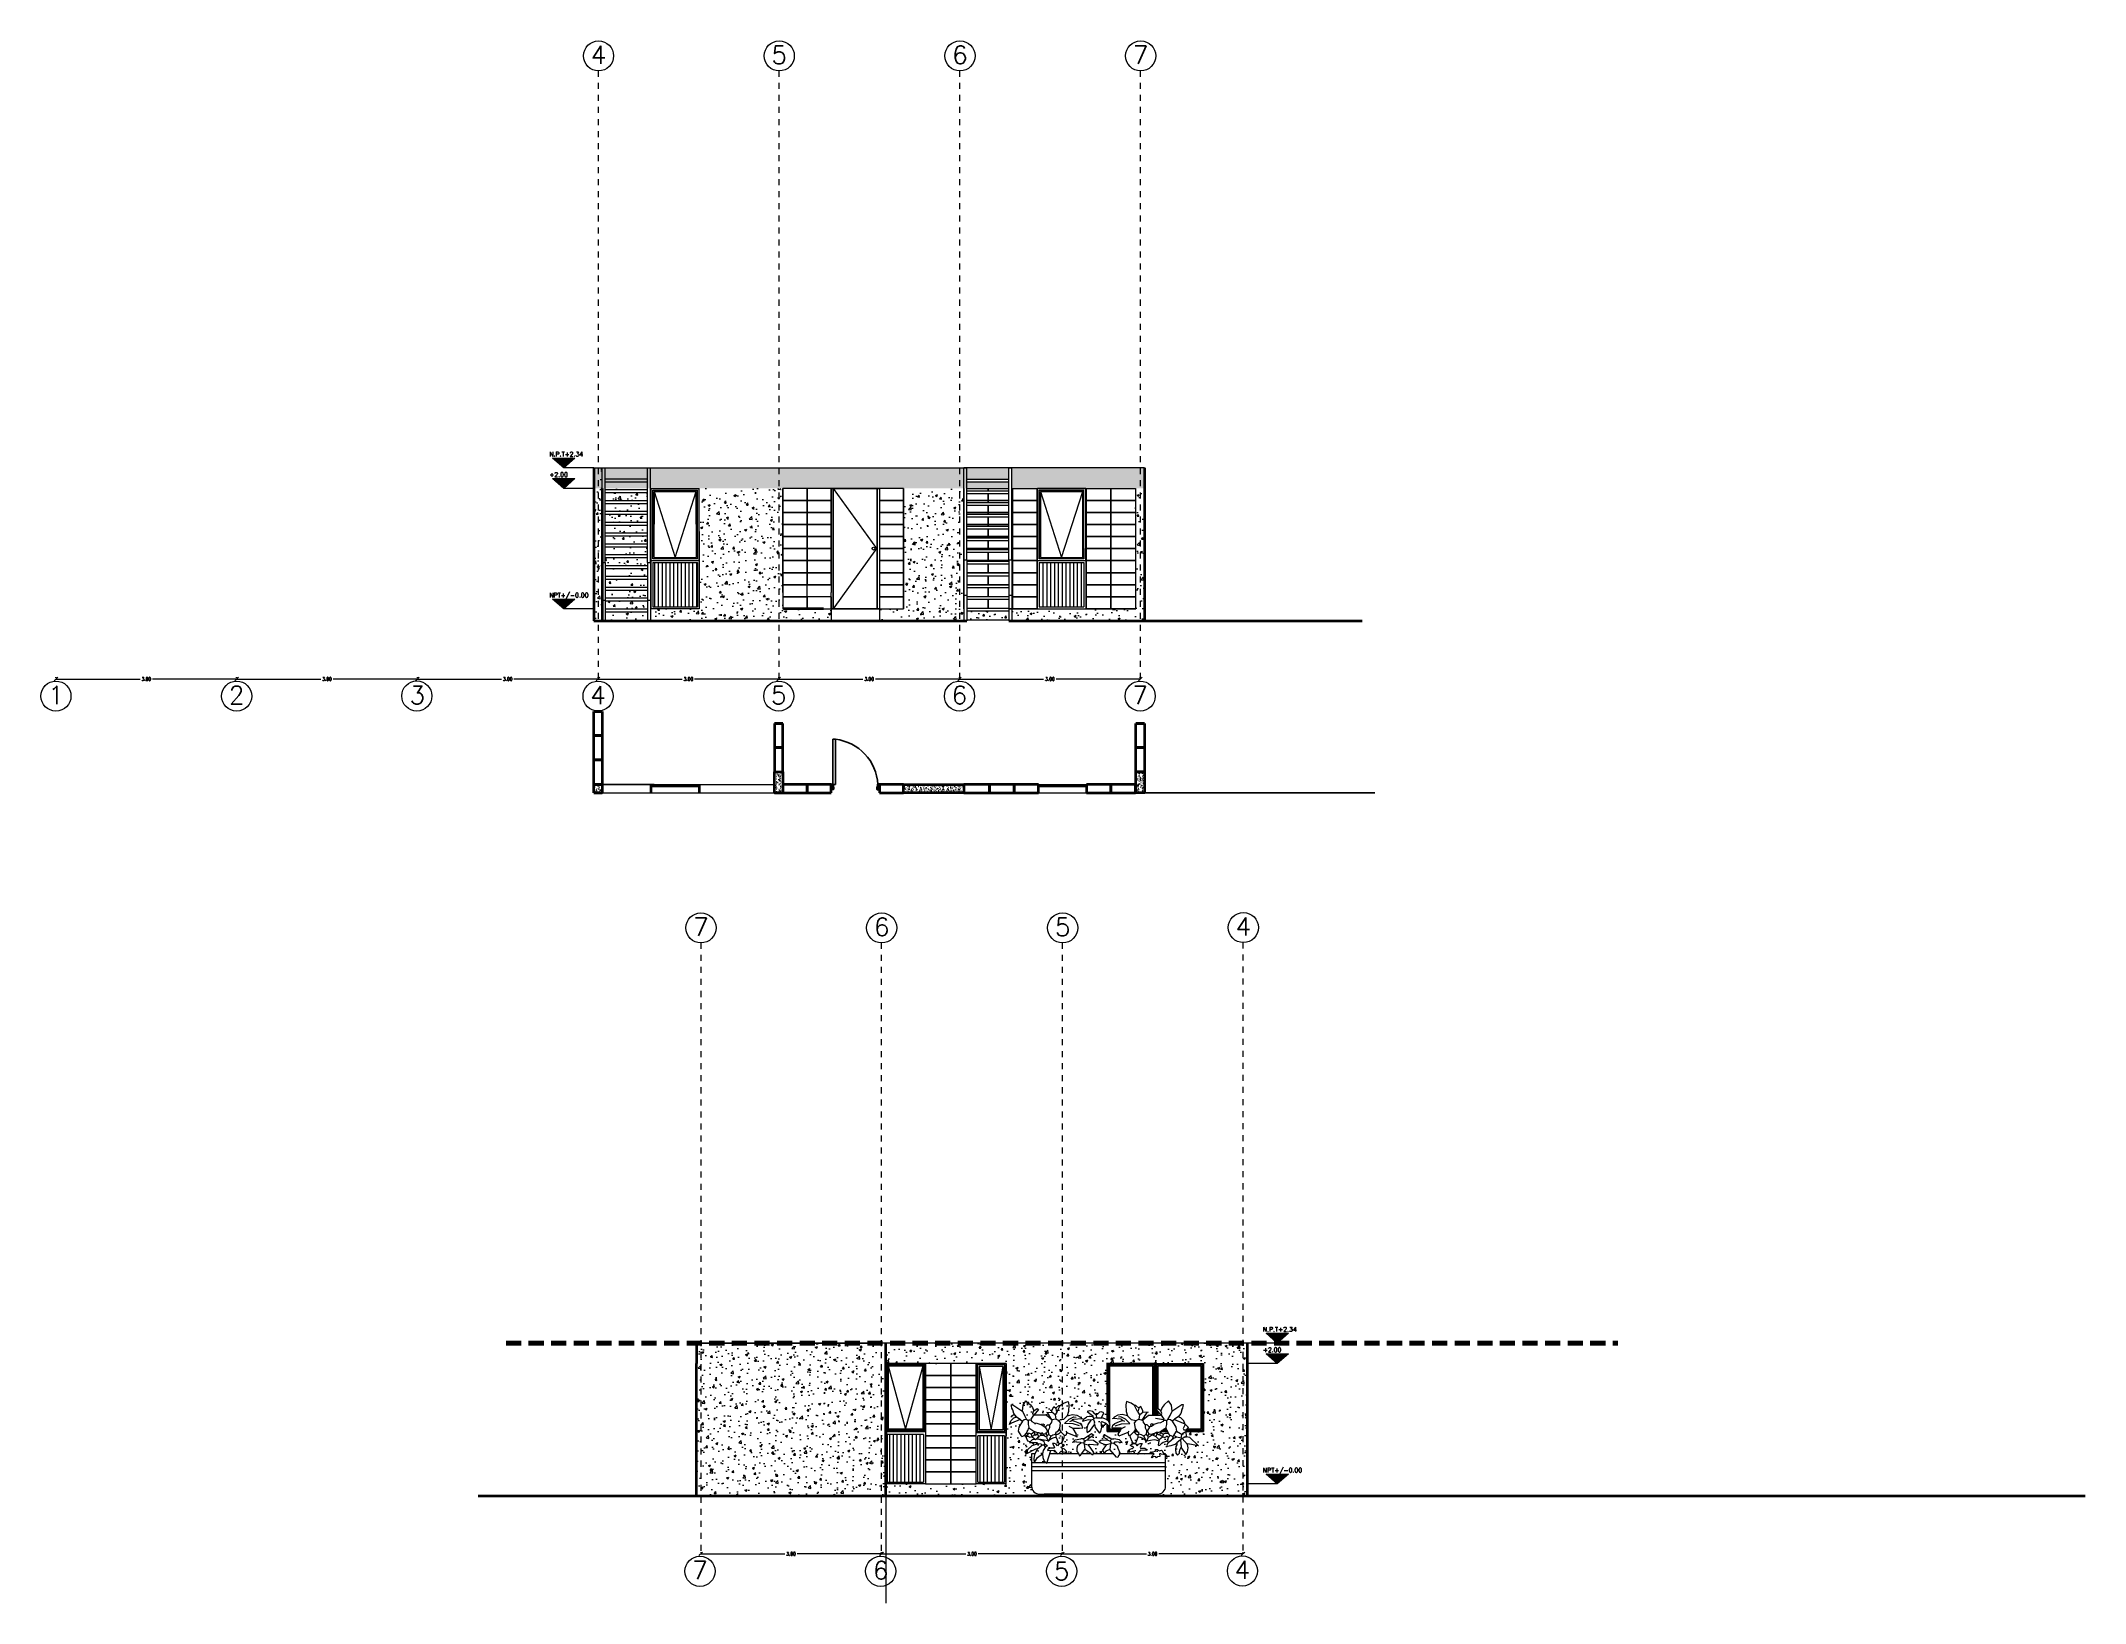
# Model space of a CAD drawing. Header units: inches. Extents: x 15 to 6535, y 214 to 4594.
# Drawn here: x 198.01 to 231.94, y 247.55 to 273.49 of the extents above; entities that cross this region are included whole.
import ezdxf

# ---------------------------------------------------------------- set-up
doc = ezdxf.new("R2010")
doc.units = ezdxf.units.IN
doc.header["$MEASUREMENT"] = 0
doc.linetypes.add('CENTER', pattern=[2, 1.25, -0.25, 0.25, -0.25])
doc.linetypes.add('HIDDEN', pattern=[0.375, 0.25, -0.125])
for name, color, linetype, lineweight in [('$1$A-DOOR-FULL', 4, 'Continuous', 25), ('$1$A-FLOR-FTPT', 6, 'Continuous', 70), ('$1$A-FLOR-PATT', 8, 'Continuous', 18), ('$1$A-FURN', 8, 'Continuous', 18), ('$1$A-GLAZ-FULL', 4, 'Continuous', 25), ('$1$A-WALL-FULL', 7, 'Continuous', 35), ('A-ANNO-DIMS', 3, 'Continuous', 18), ('A-ANNO-SYMB', 3, 'Continuous', 18), ('A-ANNO-TEXT', 3, 'Continuous', 18), ('A-DOOR-FULL', 4, 'Continuous', 25), ('A-ELEV-MBE1', 7, 'Continuous', 13), ('A-ELEV-MBE2', 4, 'Continuous', 18), ('A-ELEV-PATT', 8, 'Continuous', 13), ('A-SECT-MCUT', 7, 'Continuous', 35), ('linee di sezione', 3, 'Continuous', 13), ('PROIEZIONI', 145, 'Continuous', 13), ('VEGETAZIONE', 94, 'Continuous', 13)]:
    doc.layers.add(name, color=color, linetype=linetype, lineweight=lineweight)
for name, color, linetype in [('$1$Layer1', 7, 'Continuous'), ('Layer1', 7, 'Continuous'), ('linee sezioni frecce', 5, 'Continuous')]:
    doc.layers.add(name, color=color, linetype=linetype)
doc.styles.add('E-ROMANS', font='romans.shx', dxfattribs={"width": 0.8})
doc.dimstyles.new('E-0050_TICK_12', dxfattribs={"dimscale": 0.001, "dimtxt": 60, "dimasz": 60, "dimexe": 30, "dimexo": 20, "dimgap": 30, "dimtad": 0, "dimzin": 0, "dimdsep": 46, "dimtxsty": 'E-ROMANS', "dimblk": 'OBLIQUE', "dimcen": 30, "dimclrd": 256, "dimclre": 256, "dimclrt": 256, "dimadec": 0, "dimazin": 0, "dimtfac": 1, "dimtmove": 1, "dimatfit": 3, "dimldrblk": 'OPEN90', "dimfxl": 1, "dimtfill": 1, "dimtolj": 1, "dimtzin": 0, "dimlwd": -1, "dimarcsym": 0})
pattern_1 = [(50, (231.60264, 370.6464), (0.3643693, -0.0318782), [0.0381, -0.4191]), (355, (231.60264, 370.6464), (-0.0704857, 0.3821133), [0.03048, -0.33528]), (100.451, (231.633, 370.64374), (0.293885, 0.3502334), [0.03238, -0.35618]), (46.1842, (231.60264, 370.748), (0.542158, -0.0840847), [0.05715, -0.62865]), (96.6356, (231.6478, 370.741), (0.4748085, 0.494851), [0.04857, -0.53427]), (351.184, (231.60264, 370.748), (0.4748092, 0.4948502), [0.04572, -0.50292]), (21, (231.65344, 370.7226), (0.3032298, -0.204531), [0.0381, -0.4191]), (326, (231.65344, 370.7226), (0.123604, 0.3683759), [0.03048, -0.33528]), (71.4514, (231.6787, 370.70555), (0.426833, 0.1638457), [0.03238, -0.35618]), (37.5, (231.60264, 370.6464), (0.0061772, 0.16911008), [0, -0.331216, 0, -0.34036, 0, -0.33655]), (7.5, (231.60264, 370.6464), (0.13363933, 0.20036115), [0, -0.194056, 0, -0.323596, 0, -0.12827]), (327.5, (231.48936, 370.6464), (0.27118119, -0.01145749), [0, -0.127, 0, -0.39624, 0, -0.52578]), (317.5, (231.43856, 370.6464), (0.29625836, 0.050853), [0, -0.1651, 0, -0.263144, 0, -0.37338])]

msp = doc.modelspace()

# ---------------------------------------------------------------- texts
at = {"layer": 'A-ANNO-TEXT', "style": 'E-ROMANS'}
for s, height, p in [('4', 0.3, (207.137, 273.111)), ('5', 0.3, (210.137, 273.111)), ('6', 0.3, (213.137, 273.111)), ('7', 0.3, (216.137, 273.111)), ('N.P.T+2.34', 0.075, (206.448, 266.592)), ('+2.00', 0.075, (206.448, 266.252)), ('NPT+/-0.00', 0.075, (206.448, 264.252)), ('1', 0.3, (198.129, 262.479)), ('2', 0.3, (201.129, 262.479)), ('3', 0.3, (204.129, 262.479)), ('4', 0.3, (207.129, 262.479)), ('5', 0.3, (210.129, 262.479)), ('6', 0.3, (213.129, 262.479)), ('7', 0.3, (216.129, 262.479)), ('7', 0.3, (208.838, 258.63)), ('6', 0.3, (211.838, 258.63)), ('5', 0.3, (214.843, 258.63)), ('4', 0.3, (217.843, 258.636)), ('N.P.T+2.34', 0.075, (218.294, 252.059)), ('+2.00', 0.075, (218.294, 251.719)), ('NPT+/-0.00', 0.075, (218.294, 249.719)), ('7', 0.3, (208.821, 247.945)), ('6', 0.3, (211.821, 247.945)), ('5', 0.3, (214.826, 247.931)), ('4', 0.3, (217.826, 247.951))]:
    msp.add_text(s, height=height, dxfattribs=at).set_placement(p)

# ---------------------------------------------------------------- blocks, each defined once
blk = doc.blocks.new('_Oblique')
at = {"color": 0, "linetype": 'ByBlock', "lineweight": -2}
blk.add_line((-0.5, -0.5), (0.5, 0.5), dxfattribs=at)
blk = doc.blocks.new('*D8')
at = {"layer": 'A-ANNO-DIMS', "lineweight": -2, "transparency": 16777216}
for p, q in [((198.258, 262.916), (198.258, 262.926)), ((201.258, 262.916), (201.258, 262.926))]:
    blk.add_line(p, q, dxfattribs=at)
at = {"layer": 'A-ANNO-DIMS', "transparency": 16777216}
for p, q in [((198.258, 262.896), (199.655, 262.896)), ((201.258, 262.896), (199.861, 262.896))]:
    blk.add_line(p, q, dxfattribs=at)
at = {"layer": 'A-ANNO-DIMS', "transparency": 16777216, "xscale": 0.06, "yscale": 0.06, "zscale": 0.06, "rotation": 180}
blk.add_blockref('_Oblique', (198.258, 262.896), dxfattribs=at)
at = {"layer": 'A-ANNO-DIMS', "transparency": 16777216, "xscale": 0.06, "yscale": 0.06, "zscale": 0.06}
blk.add_blockref('_Oblique', (201.258, 262.896), dxfattribs=at)
at = {"layer": 'A-ANNO-DIMS', "transparency": 16777216, "insert": (199.758, 262.896), "char_height": 0.06, "attachment_point": 5, "style": 'E-ROMANS', "bg_fill": 3, "box_fill_scale": 1.25, "bg_fill_color": 256, "bg_fill_true_color": 13158600, "bg_fill_transparency": 0}
blk.add_mtext('\\A1;3.00', dxfattribs=at)
blk = doc.blocks.new('_Open90')
at = {"color": 0, "linetype": 'ByBlock', "lineweight": -2}
for p, q in [((0, 0), (-1, 0)), ((-0.5, 0.5), (0, 0)), ((0, 0), (-0.5, -0.5))]:
    blk.add_line(p, q, dxfattribs=at)
blk = doc.blocks.new('*D9')
at = {"layer": 'A-ANNO-DIMS', "lineweight": -2, "transparency": 16777216}
for p, q in [((201.258, 262.916), (201.258, 262.926)), ((204.258, 262.916), (204.258, 262.926))]:
    blk.add_line(p, q, dxfattribs=at)
at = {"layer": 'A-ANNO-DIMS', "transparency": 16777216}
for p, q in [((201.258, 262.896), (202.655, 262.896)), ((204.258, 262.896), (202.861, 262.896))]:
    blk.add_line(p, q, dxfattribs=at)
at = {"layer": 'A-ANNO-DIMS', "transparency": 16777216, "xscale": 0.06, "yscale": 0.06, "zscale": 0.06, "rotation": 180}
blk.add_blockref('_Oblique', (201.258, 262.896), dxfattribs=at)
at = {"layer": 'A-ANNO-DIMS', "transparency": 16777216, "xscale": 0.06, "yscale": 0.06, "zscale": 0.06}
blk.add_blockref('_Oblique', (204.258, 262.896), dxfattribs=at)
at = {"layer": 'A-ANNO-DIMS', "transparency": 16777216, "insert": (202.758, 262.896), "char_height": 0.06, "attachment_point": 5, "style": 'E-ROMANS', "bg_fill": 3, "box_fill_scale": 1.25, "bg_fill_color": 256, "bg_fill_true_color": 13158600, "bg_fill_transparency": 0}
blk.add_mtext('\\A1;3.00', dxfattribs=at)
blk = doc.blocks.new('*D10')
at = {"layer": 'A-ANNO-DIMS', "lineweight": -2, "transparency": 16777216}
for p, q in [((204.258, 262.916), (204.258, 262.926)), ((207.258, 262.916), (207.258, 262.926))]:
    blk.add_line(p, q, dxfattribs=at)
at = {"layer": 'A-ANNO-DIMS', "transparency": 16777216}
for p, q in [((204.258, 262.896), (205.655, 262.896)), ((207.258, 262.896), (205.861, 262.896))]:
    blk.add_line(p, q, dxfattribs=at)
at = {"layer": 'A-ANNO-DIMS', "transparency": 16777216, "xscale": 0.06, "yscale": 0.06, "zscale": 0.06, "rotation": 180}
blk.add_blockref('_Oblique', (204.258, 262.896), dxfattribs=at)
at = {"layer": 'A-ANNO-DIMS', "transparency": 16777216, "xscale": 0.06, "yscale": 0.06, "zscale": 0.06}
blk.add_blockref('_Oblique', (207.258, 262.896), dxfattribs=at)
at = {"layer": 'A-ANNO-DIMS', "transparency": 16777216, "insert": (205.758, 262.896), "char_height": 0.06, "attachment_point": 5, "style": 'E-ROMANS', "bg_fill": 3, "box_fill_scale": 1.25, "bg_fill_color": 256, "bg_fill_true_color": 13158600, "bg_fill_transparency": 0}
blk.add_mtext('\\A1;3.00', dxfattribs=at)
blk = doc.blocks.new('*D11')
at = {"layer": 'A-ANNO-DIMS', "lineweight": -2, "transparency": 16777216}
for p, q in [((207.258, 262.916), (207.258, 262.926)), ((210.258, 262.916), (210.258, 262.926))]:
    blk.add_line(p, q, dxfattribs=at)
at = {"layer": 'A-ANNO-DIMS', "transparency": 16777216}
for p, q in [((207.258, 262.896), (208.655, 262.896)), ((210.258, 262.896), (208.861, 262.896))]:
    blk.add_line(p, q, dxfattribs=at)
at = {"layer": 'A-ANNO-DIMS', "transparency": 16777216, "xscale": 0.06, "yscale": 0.06, "zscale": 0.06, "rotation": 180}
blk.add_blockref('_Oblique', (207.258, 262.896), dxfattribs=at)
at = {"layer": 'A-ANNO-DIMS', "transparency": 16777216, "xscale": 0.06, "yscale": 0.06, "zscale": 0.06}
blk.add_blockref('_Oblique', (210.258, 262.896), dxfattribs=at)
at = {"layer": 'A-ANNO-DIMS', "transparency": 16777216, "insert": (208.758, 262.896), "char_height": 0.06, "attachment_point": 5, "style": 'E-ROMANS', "bg_fill": 3, "box_fill_scale": 1.25, "bg_fill_color": 256, "bg_fill_true_color": 13158600, "bg_fill_transparency": 0}
blk.add_mtext('\\A1;3.00', dxfattribs=at)
blk = doc.blocks.new('*D12')
at = {"layer": 'A-ANNO-DIMS', "lineweight": -2, "transparency": 16777216}
for p, q in [((210.258, 262.916), (210.258, 262.926)), ((213.258, 262.916), (213.258, 262.926))]:
    blk.add_line(p, q, dxfattribs=at)
at = {"layer": 'A-ANNO-DIMS', "transparency": 16777216}
for p, q in [((210.258, 262.896), (211.655, 262.896)), ((213.258, 262.896), (211.861, 262.896))]:
    blk.add_line(p, q, dxfattribs=at)
at = {"layer": 'A-ANNO-DIMS', "transparency": 16777216, "xscale": 0.06, "yscale": 0.06, "zscale": 0.06, "rotation": 180}
blk.add_blockref('_Oblique', (210.258, 262.896), dxfattribs=at)
at = {"layer": 'A-ANNO-DIMS', "transparency": 16777216, "xscale": 0.06, "yscale": 0.06, "zscale": 0.06}
blk.add_blockref('_Oblique', (213.258, 262.896), dxfattribs=at)
at = {"layer": 'A-ANNO-DIMS', "transparency": 16777216, "insert": (211.758, 262.896), "char_height": 0.06, "attachment_point": 5, "style": 'E-ROMANS', "bg_fill": 3, "box_fill_scale": 1.25, "bg_fill_color": 256, "bg_fill_true_color": 13158600, "bg_fill_transparency": 0}
blk.add_mtext('\\A1;3.00', dxfattribs=at)
blk = doc.blocks.new('*D13')
at = {"layer": 'A-ANNO-DIMS', "lineweight": -2, "transparency": 16777216}
for p, q in [((213.258, 262.916), (213.258, 262.926)), ((216.258, 262.916), (216.258, 262.926))]:
    blk.add_line(p, q, dxfattribs=at)
at = {"layer": 'A-ANNO-DIMS', "transparency": 16777216}
for p, q in [((213.258, 262.896), (214.655, 262.896)), ((216.258, 262.896), (214.861, 262.896))]:
    blk.add_line(p, q, dxfattribs=at)
at = {"layer": 'A-ANNO-DIMS', "transparency": 16777216, "xscale": 0.06, "yscale": 0.06, "zscale": 0.06, "rotation": 180}
blk.add_blockref('_Oblique', (213.258, 262.896), dxfattribs=at)
at = {"layer": 'A-ANNO-DIMS', "transparency": 16777216, "xscale": 0.06, "yscale": 0.06, "zscale": 0.06}
blk.add_blockref('_Oblique', (216.258, 262.896), dxfattribs=at)
at = {"layer": 'A-ANNO-DIMS', "transparency": 16777216, "insert": (214.758, 262.896), "char_height": 0.06, "attachment_point": 5, "style": 'E-ROMANS', "bg_fill": 3, "box_fill_scale": 1.25, "bg_fill_color": 256, "bg_fill_true_color": 13158600, "bg_fill_transparency": 0}
blk.add_mtext('\\A1;3.00', dxfattribs=at)
blk = doc.blocks.new('*D14')
at = {"layer": 'A-ANNO-DIMS', "lineweight": -2, "transparency": 16777216}
for p, q in [((208.963, 248.388), (208.963, 248.398)), ((211.958, 248.388), (211.958, 248.398))]:
    blk.add_line(p, q, dxfattribs=at)
at = {"layer": 'A-ANNO-DIMS', "transparency": 16777216}
for p, q in [((208.963, 248.368), (210.358, 248.368)), ((211.958, 248.368), (210.564, 248.368))]:
    blk.add_line(p, q, dxfattribs=at)
at = {"layer": 'A-ANNO-DIMS', "transparency": 16777216, "xscale": 0.06, "yscale": 0.06, "zscale": 0.06, "rotation": 180}
blk.add_blockref('_Oblique', (208.963, 248.368), dxfattribs=at)
at = {"layer": 'A-ANNO-DIMS', "transparency": 16777216, "xscale": 0.06, "yscale": 0.06, "zscale": 0.06}
blk.add_blockref('_Oblique', (211.958, 248.368), dxfattribs=at)
at = {"layer": 'A-ANNO-DIMS', "transparency": 16777216, "insert": (210.461, 248.368), "char_height": 0.06, "attachment_point": 5, "style": 'E-ROMANS', "bg_fill": 3, "box_fill_scale": 1.25, "bg_fill_color": 256, "bg_fill_true_color": 13158600, "bg_fill_transparency": 0}
blk.add_mtext('\\A1;3.00', dxfattribs=at)
blk = doc.blocks.new('*D15')
at = {"layer": 'A-ANNO-DIMS', "lineweight": -2, "transparency": 16777216}
for p, q in [((214.963, 248.388), (214.963, 248.398)), ((217.963, 248.388), (217.963, 248.398))]:
    blk.add_line(p, q, dxfattribs=at)
at = {"layer": 'A-ANNO-DIMS', "transparency": 16777216}
for p, q in [((214.963, 248.368), (216.36, 248.368)), ((217.963, 248.368), (216.566, 248.368))]:
    blk.add_line(p, q, dxfattribs=at)
at = {"layer": 'A-ANNO-DIMS', "transparency": 16777216, "xscale": 0.06, "yscale": 0.06, "zscale": 0.06, "rotation": 180}
blk.add_blockref('_Oblique', (214.963, 248.368), dxfattribs=at)
at = {"layer": 'A-ANNO-DIMS', "transparency": 16777216, "xscale": 0.06, "yscale": 0.06, "zscale": 0.06}
blk.add_blockref('_Oblique', (217.963, 248.368), dxfattribs=at)
at = {"layer": 'A-ANNO-DIMS', "transparency": 16777216, "insert": (216.463, 248.368), "char_height": 0.06, "attachment_point": 5, "style": 'E-ROMANS', "bg_fill": 3, "box_fill_scale": 1.25, "bg_fill_color": 256, "bg_fill_true_color": 13158600, "bg_fill_transparency": 0}
blk.add_mtext('\\A1;3.00', dxfattribs=at)
blk = doc.blocks.new('*D16')
at = {"layer": 'A-ANNO-DIMS', "lineweight": -2, "transparency": 16777216}
for p, q in [((211.968, 248.388), (211.968, 248.398)), ((214.963, 248.388), (214.963, 248.398))]:
    blk.add_line(p, q, dxfattribs=at)
at = {"layer": 'A-ANNO-DIMS', "transparency": 16777216}
for p, q in [((211.968, 248.368), (213.363, 248.368)), ((214.963, 248.368), (213.569, 248.368))]:
    blk.add_line(p, q, dxfattribs=at)
at = {"layer": 'A-ANNO-DIMS', "transparency": 16777216, "xscale": 0.06, "yscale": 0.06, "zscale": 0.06, "rotation": 180}
blk.add_blockref('_Oblique', (211.968, 248.368), dxfattribs=at)
at = {"layer": 'A-ANNO-DIMS', "transparency": 16777216, "xscale": 0.06, "yscale": 0.06, "zscale": 0.06}
blk.add_blockref('_Oblique', (214.963, 248.368), dxfattribs=at)
at = {"layer": 'A-ANNO-DIMS', "transparency": 16777216, "insert": (213.466, 248.368), "char_height": 0.06, "attachment_point": 5, "style": 'E-ROMANS', "bg_fill": 3, "box_fill_scale": 1.25, "bg_fill_color": 256, "bg_fill_true_color": 13158600, "bg_fill_transparency": 0}
blk.add_mtext('\\A1;3.00', dxfattribs=at)

# ---------------------------------------------------------------- hatches: boundary and pattern name
at = {"layer": '$1$A-FLOR-PATT'}
h = msp.add_hatch(dxfattribs=at)
h.set_pattern_fill('AR-CONC', color=256, scale=0.0005, style=0)
h.set_pattern_definition([(50, (231.60264, 348.15696), (0.091092334, -0.00796954), [0.009525, -0.104775]), (355, (231.60264, 348.15696), (-0.01762141, 0.09552832), [0.00762, -0.08382]), (100.451, (231.61023, 348.15629), (0.07347125, 0.08755834), [0.008095, -0.089045]), (46.1842, (231.60264, 348.18236), (0.13553952, -0.02102116), [0.0142875, -0.1571625]), (96.6356, (231.61393, 348.18061), (0.11870212, 0.12371278), [0.0121425, -0.1335675]), (351.184, (231.60264, 348.18236), (0.1187023, 0.12371256), [0.01143, -0.12573]), (21, (231.61534, 348.17601), (0.07580744, -0.05113276), [0.009525, -0.104775]), (326, (231.61534, 348.17601), (0.03090101, 0.09209398), [0.00762, -0.08382]), (71.4514, (231.62166, 348.17175), (0.106708245, 0.04096143), [0.008095, -0.089045]), (37.5, (231.60264, 348.15696), (0.001544302, 0.04227752), [0, -0.082804, 0, -0.08509, 0, -0.0841375]), (7.5, (231.60264, 348.15696), (0.033409831, 0.050090287), [0, -0.048514, 0, -0.080899, 0, -0.0320675]), (327.5, (231.57432, 348.15696), (0.067795298, -0.002864372), [0, -0.03175, 0, -0.09906, 0, -0.131445]), (317.5, (231.56162, 348.15696), (0.07406459, 0.012713246), [0, -0.041275, 0, -0.065786, 0, -0.093345])])
h.paths.add_polyline_path([(210.328, 261.356), (210.188, 261.356), (210.188, 261.006), (210.328, 261.006)])
h = msp.add_hatch(dxfattribs=at)
h.set_pattern_fill('AR-CONC', color=256, scale=0.0005, style=0)
h.set_pattern_definition([(50, (249.60264, 348.15696), (0.091092334, -0.00796954), [0.009525, -0.104775]), (355, (249.60264, 348.15696), (-0.01762141, 0.09552832), [0.00762, -0.08382]), (100.451, (249.61023, 348.15629), (0.07347125, 0.08755834), [0.008095, -0.089045]), (46.1842, (249.60264, 348.18236), (0.13553952, -0.02102116), [0.0142875, -0.1571625]), (96.6356, (249.61393, 348.18061), (0.11870212, 0.12371278), [0.0121425, -0.1335675]), (351.184, (249.60264, 348.18236), (0.1187023, 0.12371256), [0.01143, -0.12573]), (21, (249.61534, 348.17601), (0.07580744, -0.05113276), [0.009525, -0.104775]), (326, (249.61534, 348.17601), (0.03090101, 0.09209398), [0.00762, -0.08382]), (71.4514, (249.62166, 348.17175), (0.106708245, 0.04096143), [0.008095, -0.089045]), (37.5, (249.60264, 348.15696), (0.001544302, 0.04227752), [0, -0.082804, 0, -0.08509, 0, -0.0841375]), (7.5, (249.60264, 348.15696), (0.033409831, 0.050090287), [0, -0.048514, 0, -0.080899, 0, -0.0320675]), (327.5, (249.57432, 348.15696), (0.067795298, -0.002864372), [0, -0.03175, 0, -0.09906, 0, -0.131445]), (317.5, (249.56162, 348.15696), (0.07406459, 0.012713246), [0, -0.041275, 0, -0.065786, 0, -0.093345])])
h.paths.add_polyline_path([(216.188, 261.006), (216.328, 261.006), (216.328, 261.356), (216.188, 261.356)])
h = msp.add_hatch(dxfattribs=at)
h.set_pattern_fill('AR-CONC', color=256, scale=0.0005, style=0)
h.set_pattern_definition([(50, (239.79264, 348.15696), (0.091092334, -0.00796954), [0.009525, -0.104775]), (355, (239.79264, 348.15696), (-0.01762141, 0.09552832), [0.00762, -0.08382]), (100.451, (239.80023, 348.15629), (0.07347125, 0.08755834), [0.008095, -0.089045]), (46.1842, (239.79264, 348.18236), (0.13553952, -0.02102116), [0.0142875, -0.1571625]), (96.6356, (239.80393, 348.18061), (0.11870212, 0.12371278), [0.0121425, -0.1335675]), (351.184, (239.79264, 348.18236), (0.1187023, 0.12371256), [0.01143, -0.12573]), (21, (239.80534, 348.17601), (0.07580744, -0.05113276), [0.009525, -0.104775]), (326, (239.80534, 348.17601), (0.03090101, 0.09209398), [0.00762, -0.08382]), (71.4514, (239.81166, 348.17175), (0.106708245, 0.04096143), [0.008095, -0.089045]), (37.5, (239.79264, 348.15696), (0.001544302, 0.04227752), [0, -0.082804, 0, -0.08509, 0, -0.0841375]), (7.5, (239.79264, 348.15696), (0.033409831, 0.050090287), [0, -0.048514, 0, -0.080899, 0, -0.0320675]), (327.5, (239.76432, 348.15696), (0.067795298, -0.002864372), [0, -0.03175, 0, -0.09906, 0, -0.131445]), (317.5, (239.75162, 348.15696), (0.07406459, 0.012713246), [0, -0.041275, 0, -0.065786, 0, -0.093345])])
h.paths.add_polyline_path([(207.188, 261.146), (207.188, 261.006), (207.328, 261.006), (207.328, 261.146)])
for points in [[(208.155, 261.11), (208.155, 261.112), (208.141, 261.112), (208.141, 261.134), (208.155, 261.134), (208.155, 261.136), (208.138, 261.136), (208.138, 261.11)], [(208.921, 261.11), (208.921, 261.112), (208.936, 261.112), (208.936, 261.134), (208.921, 261.134), (208.921, 261.136), (208.938, 261.136), (208.938, 261.11)], [(214.585, 261.11), (214.585, 261.112), (214.571, 261.112), (214.571, 261.134), (214.585, 261.134), (214.585, 261.136), (214.568, 261.136), (214.568, 261.11)], [(215.351, 261.11), (215.351, 261.112), (215.366, 261.112), (215.366, 261.134), (215.351, 261.134), (215.351, 261.136), (215.368, 261.136), (215.368, 261.11)]]:
    msp.add_hatch(color=256, dxfattribs=at).paths.add_polyline_path(points)
h = msp.add_hatch(dxfattribs=at)
h.set_pattern_fill('AR-CONC', color=256, scale=0.0005, style=0)
h.set_pattern_definition([(50, (231.59264, 348.15696), (0.091092334, -0.00796954), [0.009525, -0.104775]), (355, (231.59264, 348.15696), (-0.01762141, 0.09552832), [0.00762, -0.08382]), (100.451, (231.60023, 348.15629), (0.07347125, 0.08755834), [0.008095, -0.089045]), (46.1842, (231.59264, 348.18236), (0.13553952, -0.02102116), [0.0142875, -0.1571625]), (96.6356, (231.60393, 348.18061), (0.11870212, 0.12371278), [0.0121425, -0.1335675]), (351.184, (231.59264, 348.18236), (0.1187023, 0.12371256), [0.01143, -0.12573]), (21, (231.60534, 348.17601), (0.07580744, -0.05113276), [0.009525, -0.104775]), (326, (231.60534, 348.17601), (0.03090101, 0.09209398), [0.00762, -0.08382]), (71.4514, (231.61166, 348.17175), (0.106708245, 0.04096143), [0.008095, -0.089045]), (37.5, (231.59264, 348.15696), (0.001544302, 0.04227752), [0, -0.082804, 0, -0.08509, 0, -0.0841375]), (7.5, (231.59264, 348.15696), (0.033409831, 0.050090287), [0, -0.048514, 0, -0.080899, 0, -0.0320675]), (327.5, (231.56432, 348.15696), (0.067795298, -0.002864372), [0, -0.03175, 0, -0.09906, 0, -0.131445]), (317.5, (231.55162, 348.15696), (0.07406459, 0.012713246), [0, -0.041275, 0, -0.065786, 0, -0.093345])])
h.paths.add_polyline_path([(212.328, 261.146), (212.328, 261.006), (213.328, 261.006), (213.328, 261.146)])
at = {"layer": 'A-ELEV-PATT'}
h = msp.add_hatch(dxfattribs=at)
h.set_pattern_fill('ANSI31', color=256, scale=0.005, angle=225, style=0)
h.set_pattern_definition([(270, (411.171598, 134.736507), (0.015875, -4e-17), [])])
h.paths.add_polyline_path([(206.504, 266.564), (206.688, 266.402), (206.872, 266.564)])
h = msp.add_hatch(dxfattribs=at)
h.set_pattern_fill('ANSI31', color=256, scale=0.005, angle=225, style=0)
h.set_pattern_definition([(270, (411.171598, 134.396507), (0.015875, -4e-17), [])])
h.paths.add_polyline_path([(206.504, 266.224), (206.688, 266.062), (206.872, 266.224)])
h = msp.add_hatch(dxfattribs=at)
h.set_pattern_fill('AR-CONC', color=256, scale=0.002, style=0)
h.set_pattern_definition([(50, (231.59264, 370.6464), (0.3643693, -0.0318782), [0.0381, -0.4191]), (355, (231.59264, 370.6464), (-0.0704857, 0.3821133), [0.03048, -0.33528]), (100.451, (231.623, 370.64374), (0.293885, 0.3502334), [0.03238, -0.35618]), (46.1842, (231.59264, 370.748), (0.542158, -0.0840847), [0.05715, -0.62865]), (96.6356, (231.6378, 370.741), (0.4748085, 0.494851), [0.04857, -0.53427]), (351.184, (231.59264, 370.748), (0.4748092, 0.4948502), [0.04572, -0.50292]), (21, (231.64344, 370.7226), (0.3032298, -0.204531), [0.0381, -0.4191]), (326, (231.64344, 370.7226), (0.123604, 0.3683759), [0.03048, -0.33528]), (71.4514, (231.6687, 370.70555), (0.426833, 0.1638457), [0.03238, -0.35618]), (37.5, (231.59264, 370.6464), (0.0061772, 0.16911008), [0, -0.331216, 0, -0.34036, 0, -0.33655]), (7.5, (231.59264, 370.6464), (0.13363933, 0.20036115), [0, -0.194056, 0, -0.323596, 0, -0.12827]), (327.5, (231.47936, 370.6464), (0.27118119, -0.01145749), [0, -0.127, 0, -0.39624, 0, -0.52578]), (317.5, (231.42856, 370.6464), (0.29625836, 0.050853), [0, -0.1651, 0, -0.263144, 0, -0.37338])])
h.paths.add_polyline_path([(207.378, 264.732), (207.378, 264.602), (208.078, 264.602), (208.078, 264.732)])
h.paths.add_polyline_path([(207.378, 265.992), (207.378, 265.862), (208.078, 265.862), (208.078, 265.992)])
h.paths.add_polyline_path([(207.378, 266.062), (207.378, 266.042), (208.078, 266.042), (208.078, 266.062)])
h.paths.add_polyline_path([(207.378, 265.812), (207.378, 265.682), (208.078, 265.682), (208.078, 265.812)])
h.paths.add_polyline_path([(207.328, 263.862), (207.328, 266.402), (207.188, 266.402), (207.188, 263.862)])
h.paths.add_polyline_path([(207.378, 265.632), (207.378, 265.502), (208.078, 265.502), (208.078, 265.632)])
h.paths.add_polyline_path([(207.378, 264.012), (207.378, 263.862), (208.078, 263.862), (208.078, 264.012)])
h.paths.add_polyline_path([(207.378, 265.452), (207.378, 265.322), (208.078, 265.322), (208.078, 265.452)])
h.paths.add_polyline_path([(207.378, 264.192), (207.378, 264.062), (208.078, 264.062), (208.078, 264.192)])
h.paths.add_polyline_path([(207.378, 265.272), (207.378, 265.142), (208.078, 265.142), (208.078, 265.272)])
h.paths.add_polyline_path([(207.378, 264.372), (207.378, 264.242), (208.078, 264.242), (208.078, 264.372)])
h.paths.add_polyline_path([(207.378, 265.092), (207.378, 264.962), (208.078, 264.962), (208.078, 265.092)])
h.paths.add_polyline_path([(207.378, 264.552), (207.378, 264.422), (208.078, 264.422), (208.078, 264.552)])
h.paths.add_polyline_path([(207.378, 264.912), (207.378, 264.782), (208.078, 264.782), (208.078, 264.912)])
h = msp.add_hatch(dxfattribs=at)
h.set_pattern_fill('AR-CONC', color=256, scale=0.002, angle=360, style=0)
h.set_pattern_definition([(50, (183.52063, 214.30222), (0.3643693, -0.0318782), [0.0381, -0.4191]), (355, (183.52063, 214.30222), (-0.0704857, 0.3821133), [0.03048, -0.33528]), (100.451, (183.551, 214.29956), (0.293885, 0.3502334), [0.03238, -0.35618]), (46.1842, (183.52063, 214.4038), (0.542158, -0.0840847), [0.05715, -0.62865]), (96.6356, (183.5658, 214.3968), (0.4748085, 0.494851), [0.04857, -0.53427]), (351.184, (183.5206, 214.4038), (0.474809, 0.49485), [0.04572, -0.50292]), (21, (183.57143, 214.37842), (0.3032298, -0.204531), [0.0381, -0.4191]), (326, (183.57143, 214.37842), (0.123604, 0.368376), [0.03048, -0.33528]), (71.4514, (183.5967, 214.36138), (0.426833, 0.1638457), [0.03238, -0.35618]), (37.5, (183.52063, 214.30222), (0.0061772, 0.16911008), [0, -0.331216, 0, -0.34036, 0, -0.33655]), (7.5, (183.52063, 214.30222), (0.1336393, 0.20036115), [0, -0.194056, 0, -0.323596, 0, -0.12827]), (327.5, (183.40734, 214.30222), (0.2711812, -0.0114575), [0, -0.127, 0, -0.39624, 0, -0.52578]), (317.5, (183.35654, 214.30222), (0.2962584, 0.050853), [0, -0.1651, 0, -0.263144, 0, -0.37338])])
h.paths.add_polyline_path([(214.078, 266.217), (214.078, 266.172), (213.378, 266.172), (213.378, 266.217)])
h.paths.add_polyline_path([(214.128, 266.402), (214.128, 266.062), (216.328, 266.062), (216.328, 266.402)])
h.paths.add_polyline_path([(214.078, 266.062), (214.078, 266.402), (207.188, 266.402), (207.188, 266.062)])
h = msp.add_hatch(dxfattribs=at)
h.set_pattern_fill('AR-CONC', color=256, scale=0.002, style=0)
h.set_pattern_definition(pattern_1)
h.paths.add_polyline_path([(210.188, 263.862), (211.128, 263.862), (211.128, 264.062), (210.328, 264.062), (210.328, 264.662), (210.328, 264.862), (210.328, 265.062), (210.328, 265.262), (210.328, 265.462), (210.328, 265.662), (210.328, 265.862), (210.328, 266.059), (208.938, 266.059), (208.938, 264.912), (208.938, 264.062), (208.138, 264.062), (208.128, 264.062), (208.128, 263.862)])
h.paths.add_polyline_path([(213.328, 264.877), (213.328, 266.062), (212.328, 266.062), (212.328, 265.862), (212.328, 265.662), (212.328, 265.462), (212.328, 265.262), (212.328, 265.062), (212.328, 264.862), (212.328, 264.662), (212.328, 264.462), (212.328, 264.262), (212.328, 264.062), (211.928, 264.062), (211.928, 263.862), (213.328, 263.862)])
h = msp.add_hatch(dxfattribs=at)
h.set_pattern_fill('AR-CONC', color=256, scale=0.002, style=0)
h.set_pattern_definition(pattern_1)
h.paths.add_polyline_path([(213.378, 264.027), (213.378, 263.877), (214.078, 263.877), (214.078, 264.027)])
h.paths.add_polyline_path([(214.128, 264.062), (214.128, 263.862), (216.328, 263.862), (216.328, 266.062), (216.178, 266.062), (216.178, 264.062)])
h = msp.add_hatch(dxfattribs=at)
h.set_pattern_fill('ANSI31', color=256, scale=0.02, angle=45, style=0)
h.set_pattern_definition([(90, (240.20264, 370.6464), (-0.0635, 7e-18), [])])
h.paths.add_polyline_path([(208.908, 264.832), (208.168, 264.832), (208.168, 264.092), (208.908, 264.092)])
h = msp.add_hatch(dxfattribs=at)
h.set_pattern_fill('ANSI31', color=256, scale=0.02, angle=45, style=0)
h.set_pattern_definition([(90, (231.60264, 370.6464), (-0.0635, 7e-18), [])])
h.paths.add_polyline_path([(214.583, 264.832), (214.583, 264.092), (215.323, 264.092), (215.323, 264.832)])
h = msp.add_hatch(dxfattribs=at)
h.set_pattern_fill('ANSI31', color=256, scale=0.005, angle=225, style=0)
h.set_pattern_definition([(270, (411.171598, 132.396507), (0.015875, -4e-17), [])])
h.paths.add_polyline_path([(206.504, 264.224), (206.688, 264.062), (206.872, 264.224)])
h = msp.add_hatch(dxfattribs=at)
h.set_pattern_fill('AR-CONC', color=256, scale=0.002, angle=180, style=0)
h.set_pattern_definition([(50, (193.6187, 186.07087), (0.3643693, -0.0318782), [0.0381, -0.4191]), (355, (193.6187, 186.07087), (-0.0704857, 0.3821133), [0.03048, -0.33528]), (100.451, (193.64905, 186.0682), (0.293885, 0.3502334), [0.03238, -0.35618]), (46.1842, (193.6187, 186.17247), (0.542158, -0.0840847), [0.05715, -0.62865]), (96.6356, (193.66387, 186.16546), (0.4748085, 0.494851), [0.04857, -0.53427]), (351.184, (193.6187, 186.17247), (0.474809, 0.4948502), [0.04572, -0.50292]), (21, (193.6695, 186.14707), (0.3032298, -0.204531), [0.0381, -0.4191]), (326, (193.6695, 186.14707), (0.123604, 0.368376), [0.03048, -0.33528]), (71.4514, (193.69475, 186.13002), (0.426833, 0.1638457), [0.03238, -0.35618]), (37.5, (193.61869, 186.07087), (0.0061772, 0.16911008), [0, -0.331216, 0, -0.34036, 0, -0.33655]), (7.5, (193.61869, 186.07087), (0.13363933, 0.20036115), [0, -0.194056, 0, -0.323596, 0, -0.12827]), (327.5, (193.5054, 186.07087), (0.2711812, -0.0114575), [0, -0.127, 0, -0.39624, 0, -0.52578]), (317.5, (193.4546, 186.07087), (0.2962584, 0.050853), [0, -0.1651, 0, -0.263144, 0, -0.37338])])
h.paths.add_polyline_path([(208.893, 249.328), (212.033, 249.328), (212.033, 251.528), (211.985, 251.528), (211.893, 251.528), (211.893, 249.528), (211.893, 251.868), (208.893, 251.868)])
h = msp.add_hatch(dxfattribs=at)
h.set_pattern_fill('AR-CONC', color=256, scale=0.002, angle=360, style=0)
h.set_pattern_definition([(50, (192.7511, 197.59133), (0.3643693, -0.0318782), [0.0381, -0.4191]), (355, (192.7511, 197.59133), (-0.0704857, 0.3821133), [0.03048, -0.33528]), (100.451, (192.78147, 197.58867), (0.293885, 0.3502334), [0.03238, -0.35618]), (46.1842, (192.7511, 197.69293), (0.542158, -0.0840847), [0.05715, -0.62865]), (96.6356, (192.7963, 197.6859), (0.4748085, 0.494851), [0.04857, -0.53427]), (351.184, (192.7511, 197.6929), (0.474809, 0.49485), [0.04572, -0.50292]), (21, (192.8019, 197.66753), (0.3032298, -0.204531), [0.0381, -0.4191]), (326, (192.8019, 197.66753), (0.123604, 0.368376), [0.03048, -0.33528]), (71.4514, (192.82717, 197.65048), (0.426833, 0.1638457), [0.03238, -0.35618]), (37.5, (192.7511, 197.59133), (0.0061772, 0.16911008), [0, -0.331216, 0, -0.34036, 0, -0.33655]), (7.5, (192.7511, 197.59133), (0.1336393, 0.20036115), [0, -0.194056, 0, -0.323596, 0, -0.12827]), (327.5, (192.63782, 197.59133), (0.2711812, -0.0114575), [0, -0.127, 0, -0.39624, 0, -0.52578]), (317.5, (192.58702, 197.59133), (0.2962584, 0.050853), [0, -0.1651, 0, -0.263144, 0, -0.37338])])
edge = h.paths.add_edge_path()
edge.add_line((214.455, 249.492), (214.455, 249.753))
edge.add_line((214.455, 249.753), (214.963, 249.753))
edge.add_line((214.963, 249.753), (214.963, 249.361))
edge.add_line((214.963, 249.361), (214.586, 249.361))
edge.add_arc((214.586, 249.492), 0.132, 180, 270, ccw=False)
edge = h.paths.add_edge_path()
edge.add_line((216.549, 249.361), (214.963, 249.361))
edge.add_line((214.963, 249.361), (214.963, 249.753))
edge.add_line((214.963, 249.753), (216.68, 249.753))
edge.add_line((216.68, 249.753), (216.68, 249.492))
edge.add_arc((216.549, 249.492), 0.132, 270, 360, ccw=False)
h.paths.add_polyline_path([(214.963, 249.753), (214.963, 249.819), (216.68, 249.819), (216.68, 249.753)])
h.paths.add_polyline_path([(216.68, 249.884), (216.68, 249.819), (214.963, 249.819), (214.963, 249.884)])
h.paths.add_polyline_path([(214.754, 250.026), (214.963, 250.026), (214.963, 249.884), (214.709, 249.884)])
h.paths.add_polyline_path([(216.68, 250.007), (216.68, 249.884), (214.963, 249.884), (214.963, 250.026), (215.239, 250.026), (215.248, 249.997), (215.266, 250.004), (215.283, 250.026), (215.445, 250.026), (215.467, 250.004), (215.475, 250.026), (215.818, 250.026), (215.865, 249.971), (215.884, 249.965), (215.896, 250.002), (215.916, 250.026), (216.487, 250.026), (216.446, 249.979), (216.458, 249.961), (216.473, 249.981), (216.498, 249.985), (216.519, 249.979), (216.531, 249.961), (216.543, 249.979), (216.586, 249.985), (216.586, 249.991), (216.58, 250.026), (216.598, 250.026), (216.608, 250.024), (216.653, 250.018)])
h.paths.add_polyline_path([(214.455, 249.753), (214.455, 249.819), (214.963, 249.819), (214.963, 249.753)])
h.paths.add_polyline_path([(214.963, 249.884), (214.963, 249.819), (214.455, 249.819), (214.455, 249.884), (214.496, 249.884), (214.497, 249.881), (214.499, 249.884), (214.69, 249.884), (214.706, 249.873), (214.709, 249.884)])
h.paths.add_polyline_path([(214.263, 250.599), (214.263, 250.605), (214.203, 250.642), (214.16, 250.696), (214.142, 250.757), (214.125, 250.787), (214.119, 250.822), (214.118, 250.842), (214.142, 250.842), (214.294, 250.745), (214.306, 250.739), (214.337, 250.667), (214.373, 250.599), (214.331, 250.591), (214.306, 250.569)])
h.paths.add_polyline_path([(214.233, 250.405), (214.245, 250.472), (214.306, 250.569), (214.331, 250.591), (214.373, 250.599), (214.397, 250.575), (214.397, 250.514), (214.409, 250.472), (214.409, 250.459), (214.391, 250.417), (214.379, 250.399), (214.367, 250.368), (214.336, 250.332), (214.294, 250.314), (214.276, 250.332)])
h.paths.add_polyline_path([(214.61, 250.514), (214.543, 250.538), (214.499, 250.544), (214.457, 250.568), (214.44, 250.587), (214.446, 250.593), (214.44, 250.605), (214.488, 250.672), (214.697, 250.672), (214.792, 250.593), (214.792, 250.587), (214.786, 250.551), (214.78, 250.544), (214.75, 250.508), (214.719, 250.508), (214.683, 250.472), (214.658, 250.49), (214.665, 250.514), (214.64, 250.526)])
h.paths.add_polyline_path([(214.999, 250.332), (214.963, 250.367), (214.963, 250.594), (214.987, 250.599), (215.047, 250.66), (215.133, 250.684), (215.207, 250.673), (215.266, 250.638), (215.284, 250.617), (215.157, 250.605), (215.139, 250.599), (215.126, 250.581), (215.175, 250.563), (215.254, 250.532), (215.291, 250.502), (215.303, 250.459), (215.248, 250.453), (215.151, 250.453), (215.145, 250.447), (215.199, 250.356), (215.187, 250.32), (215.041, 250.38), (215.023, 250.332)])
h.paths.add_polyline_path([(214.926, 250.034), (214.877, 250.028), (214.829, 250.089), (214.725, 250.083), (214.719, 250.095), (214.756, 250.125), (214.829, 250.125), (214.835, 250.137), (214.804, 250.198), (214.833, 250.201), (214.861, 250.189), (214.883, 250.162), (214.914, 250.192), (214.944, 250.198), (214.963, 250.19), (214.963, 250.147), (214.938, 250.137), (214.962, 250.119), (214.963, 250.119), (214.963, 250.064), (214.944, 250.07), (214.926, 250.052)])
h.paths.add_polyline_path([(214.632, 250.17), (214.614, 250.188), (214.565, 250.194), (214.541, 250.219), (214.419, 250.219), (214.466, 250.259), (214.512, 250.265), (214.519, 250.259), (214.527, 250.267), (214.572, 250.273), (214.665, 250.234), (214.675, 250.188), (214.663, 250.17)])
h.paths.add_polyline_path([(214.604, 250.265), (214.593, 250.264), (214.572, 250.273), (214.527, 250.267), (214.573, 250.314), (214.616, 250.338), (214.646, 250.338), (214.683, 250.314), (214.701, 250.307), (214.725, 250.247)])
h.paths.add_polyline_path([(214.555, 250.356), (214.573, 250.314), (214.519, 250.259), (214.464, 250.307), (214.464, 250.314), (214.513, 250.344), (214.519, 250.338), (214.555, 250.362)])
h.paths.add_polyline_path([(216.516, 250.263), (216.489, 250.265), (216.367, 250.247), (216.391, 250.307), (216.41, 250.314), (216.446, 250.338), (216.476, 250.338), (216.519, 250.314), (216.574, 250.259), (216.568, 250.242)])
h.paths.add_polyline_path([(216.525, 250.38), (216.501, 250.374), (216.44, 250.356), (216.403, 250.362), (216.385, 250.38), (216.379, 250.417), (216.397, 250.441), (216.41, 250.472), (216.434, 250.49), (216.446, 250.49), (216.482, 250.514), (216.549, 250.538), (216.594, 250.544), (216.636, 250.568), (216.653, 250.587), (216.683, 250.587), (216.695, 250.575), (216.695, 250.514), (216.683, 250.472), (216.683, 250.459), (216.586, 250.393), (216.549, 250.38)])
h.paths.add_polyline_path([(216.537, 250.356), (216.519, 250.314), (216.476, 250.338), (216.501, 250.374), (216.525, 250.38), (216.537, 250.362)])
h.paths.add_polyline_path([(215.905, 250.32), (215.893, 250.356), (215.948, 250.447), (215.942, 250.453), (215.844, 250.453), (215.79, 250.459), (215.802, 250.502), (215.838, 250.532), (215.917, 250.563), (215.966, 250.581), (215.954, 250.599), (215.935, 250.605), (215.808, 250.617), (215.826, 250.638), (215.885, 250.673), (215.96, 250.684), (216.045, 250.66), (216.106, 250.599), (216.191, 250.581), (216.16, 250.544), (216.172, 250.447), (216.172, 250.429), (216.154, 250.393), (216.093, 250.332), (216.069, 250.332), (216.051, 250.38)])
h.paths.add_polyline_path([(215.765, 250.192), (215.753, 250.101), (215.688, 250.071), (215.658, 250.04), (215.64, 250.089), (215.698, 250.18)])
h.paths.add_polyline_path([(215.436, 250.034), (215.339, 250.101), (215.327, 250.192), (215.394, 250.18), (215.485, 250.052), (215.467, 250.004)])
h.paths.add_polyline_path([(215.315, 250.21), (215.327, 250.192), (215.339, 250.101), (215.266, 250.004), (215.248, 249.997), (215.236, 250.034), (215.207, 250.068), (215.205, 250.12), (215.218, 250.162), (215.272, 250.204)])
h.paths.add_polyline_path([(215.315, 250.277), (215.315, 250.271), (215.333, 250.241), (215.315, 250.21), (215.272, 250.204), (215.26, 250.222), (215.199, 250.228), (215.132, 250.217), (215.177, 250.261), (215.272, 250.277)])
h.paths.add_polyline_path([(215.373, 250.395), (215.372, 250.448), (215.389, 250.518), (215.44, 250.59), (215.482, 250.596), (215.501, 250.553), (215.495, 250.535), (215.501, 250.523), (215.409, 250.401), (215.385, 250.383)])
h.paths.add_polyline_path([(217.048, 250.192), (217.042, 250.186), (216.956, 250.283), (217.023, 250.314), (217.078, 250.307), (217.225, 250.161)])
h.paths.add_polyline_path([(216.944, 250.283), (216.956, 250.283), (217.042, 250.186), (217.055, 250.128), (217.042, 250.06), (217.014, 250.018), (216.944, 250.125), (216.938, 250.137), (216.926, 250.259)])
h.paths.add_polyline_path([(216.837, 250.19), (216.774, 250.165), (216.707, 250.156), (216.701, 250.174), (216.713, 250.198), (216.726, 250.228), (216.738, 250.228), (216.811, 250.289), (216.823, 250.289), (216.865, 250.307), (216.938, 250.289), (216.944, 250.283), (216.926, 250.259), (216.865, 250.21)])
h.paths.add_polyline_path([(216.756, 250.332), (216.726, 250.368), (216.714, 250.398), (216.714, 250.398), (216.701, 250.417), (216.683, 250.459), (216.683, 250.472), (216.695, 250.514), (216.695, 250.575), (216.719, 250.599), (216.761, 250.591), (216.786, 250.569), (216.847, 250.472), (216.859, 250.405), (216.817, 250.332), (216.798, 250.314)])
h.paths.add_polyline_path([(216.701, 250.417), (216.683, 250.459), (216.594, 250.398), (216.714, 250.398)])
h.paths.add_polyline_path([(216.695, 250.575), (216.719, 250.599), (216.761, 250.591), (216.786, 250.569), (216.847, 250.472), (216.859, 250.405), (216.855, 250.398), (217.309, 250.398), (217.309, 251.528), (215.709, 251.528), (215.709, 250.398), (215.918, 250.398), (215.948, 250.447), (215.942, 250.453), (215.844, 250.453), (215.79, 250.459), (215.802, 250.502), (215.838, 250.532), (215.917, 250.563), (215.966, 250.581), (215.954, 250.599), (215.935, 250.605), (215.808, 250.617), (215.826, 250.638), (215.885, 250.673), (215.96, 250.684), (216.045, 250.66), (216.106, 250.599), (216.191, 250.581), (216.16, 250.544), (216.172, 250.447), (216.172, 250.429), (216.157, 250.398), (216.382, 250.398), (216.379, 250.417), (216.397, 250.441), (216.41, 250.472), (216.434, 250.49), (216.446, 250.49), (216.482, 250.514), (216.549, 250.538), (216.594, 250.544), (216.636, 250.568), (216.653, 250.587), (216.683, 250.587)])
h.paths.add_polyline_path([(215.318, 250.602), (215.373, 250.644), (215.464, 250.651), (215.489, 250.614), (215.482, 250.596), (215.44, 250.59), (215.395, 250.591), (215.318, 250.572)])
h.paths.add_polyline_path([(214.792, 250.587), (214.792, 250.593), (214.859, 250.605), (214.902, 250.581), (214.932, 250.544), (214.92, 250.447), (214.902, 250.429), (214.902, 250.423), (214.877, 250.393), (214.865, 250.386), (214.853, 250.356), (214.81, 250.344), (214.774, 250.32), (214.774, 250.326), (214.737, 250.35), (214.731, 250.417), (214.75, 250.462), (214.75, 250.508), (214.78, 250.544), (214.786, 250.551)])
h.paths.add_polyline_path([(214.108, 250.579), (214.161, 250.626), (214.203, 250.642), (214.263, 250.605), (214.263, 250.599), (214.124, 250.538), (214.087, 250.514)])
h.paths.add_polyline_path([(214.496, 249.884), (214.455, 249.884), (214.455, 250.026), (214.51, 250.026), (214.506, 250.016), (214.492, 249.946)])
h.paths.add_polyline_path([(212.033, 251.528), (214.033, 251.528), (214.033, 249.528), (212.033, 249.528), (212.033, 249.328), (218.034, 249.328), (218.034, 251.868), (217.071, 251.868), (212.033, 251.868)])
h = msp.add_hatch(dxfattribs=at)
h.set_pattern_fill('ANSI31', color=256, scale=0.005, angle=585, style=0)
h.set_pattern_definition([(270, (423.017699, 120.203218), (0.015875, -5e-17), [])])
h.paths.add_polyline_path([(218.35, 252.031), (218.534, 251.868), (218.718, 252.031)])
h = msp.add_hatch(dxfattribs=at)
h.set_pattern_fill('ANSI31', color=256, scale=0.005, angle=585, style=0)
h.set_pattern_definition([(270, (423.017699, 119.863218), (0.015875, -5e-17), [])])
h.paths.add_polyline_path([(218.35, 251.691), (218.534, 251.528), (218.718, 251.691)])
h = msp.add_hatch(dxfattribs=at)
h.set_pattern_fill('ANSI31', color=256, scale=0.02, angle=405, style=0)
h.set_pattern_definition([(90, (192.413977, 192.627156), (-0.0635, 4e-17), [])])
h.paths.add_polyline_path([(212.064, 249.558), (212.663, 249.558), (212.663, 249.76), (212.663, 250.348), (212.504, 250.348), (212.064, 250.348)])
h = msp.add_hatch(dxfattribs=at)
h.set_pattern_fill('ANSI31', color=256, scale=0.02, angle=405, style=0)
h.set_pattern_definition([(90, (193.913685, 192.60712), (-0.0635, 4e-17), [])])
h.paths.add_polyline_path([(213.563, 249.558), (214.003, 249.558), (214.003, 249.74), (214.003, 250.298), (214.004, 250.328), (213.563, 250.328)])
h = msp.add_hatch(dxfattribs=at)
h.set_pattern_fill('ANSI31', color=256, scale=0.005, angle=585, style=0)
h.set_pattern_definition([(270, (423.017699, 117.863218), (0.015875, -5e-17), [])])
h.paths.add_polyline_path([(218.35, 249.691), (218.534, 249.528), (218.718, 249.691)])

# ---------------------------------------------------------------- linework, layer by layer
at = {"layer": '$1$A-DOOR-FULL'}
msp.add_lwpolyline([(211.153, 261.896), (211.153, 261.146), (211.198, 261.146), (211.198, 261.896)], close=True, dxfattribs=at)
msp.add_arc((211.106, 261.103), 0.798, 3.0933, 83.3637, dxfattribs=at)
at = {"layer": '$1$A-FLOR-FTPT', "linetype": 'HIDDEN'}
msp.add_line((205.73, 251.868), (224.187, 251.868), dxfattribs=at)
at = {"layer": '$1$A-FURN', "ltscale": 0.8}
for p, q in [((207.178, 261.006), (207.178, 261.006)), ((207.328, 261.146), (210.188, 261.146)), ((207.328, 261.006), (210.188, 261.006)), ((210.338, 261.146), (211.198, 261.146)), ((211.903, 261.146), (216.178, 261.146)), ((214.128, 261.006), (213.328, 261.006))]:
    msp.add_line(p, q, dxfattribs=at)
at = {"layer": '$1$A-FURN'}
for p, q in [((208.138, 261.146), (208.938, 261.146)), ((208.138, 261.006), (208.938, 261.006)), ((214.568, 261.146), (215.368, 261.146)), ((214.568, 261.006), (215.368, 261.006))]:
    msp.add_line(p, q, dxfattribs=at)
at = {"layer": '$1$A-FURN', "ltscale": 0.04}
msp.add_line((213.178, 261.006), (213.128, 261.006), dxfattribs=at)
at = {"layer": '$1$A-GLAZ-FULL'}
for p, q in [((208.138, 261.136), (208.921, 261.136)), ((208.938, 261.136), (208.138, 261.136)), ((208.938, 261.11), (208.138, 261.11)), ((208.15, 261.116), (208.15, 261.13)), ((208.15, 261.13), (208.179, 261.13)), ((208.15, 261.116), (208.179, 261.116)), ((208.912, 261.125), (208.169, 261.125)), ((208.169, 261.125), (208.169, 261.12)), ((208.912, 261.12), (208.169, 261.12)), ((208.179, 261.125), (208.179, 261.13)), ((208.179, 261.116), (208.179, 261.12)), ((208.931, 261.13), (208.902, 261.13)), ((208.902, 261.125), (208.902, 261.13)), ((208.902, 261.116), (208.902, 261.12)), ((208.931, 261.116), (208.902, 261.116)), ((208.912, 261.12), (208.912, 261.125)), ((208.921, 261.136), (208.938, 261.136)), ((208.921, 261.134), (208.921, 261.136)), ((208.921, 261.11), (208.921, 261.112)), ((208.921, 261.112), (208.936, 261.112)), ((208.931, 261.116), (208.931, 261.13)), ((208.936, 261.112), (208.936, 261.134)), ((214.568, 261.136), (215.351, 261.136)), ((215.368, 261.136), (214.568, 261.136)), ((215.368, 261.11), (214.568, 261.11)), ((214.58, 261.116), (214.58, 261.13)), ((214.58, 261.13), (214.609, 261.13)), ((214.58, 261.116), (214.609, 261.116)), ((215.342, 261.125), (214.599, 261.125)), ((214.599, 261.125), (214.599, 261.12)), ((215.342, 261.12), (214.599, 261.12)), ((214.609, 261.125), (214.609, 261.13)), ((214.609, 261.116), (214.609, 261.12)), ((215.361, 261.13), (215.332, 261.13)), ((215.332, 261.125), (215.332, 261.13)), ((215.332, 261.116), (215.332, 261.12)), ((215.361, 261.116), (215.332, 261.116)), ((215.342, 261.12), (215.342, 261.125)), ((215.351, 261.136), (215.368, 261.136)), ((215.351, 261.134), (215.351, 261.136)), ((215.351, 261.11), (215.351, 261.112)), ((215.351, 261.112), (215.366, 261.112)), ((215.361, 261.116), (215.361, 261.13)), ((215.366, 261.112), (215.366, 261.134))]:
    msp.add_line(p, q, dxfattribs=at)
at = {"layer": '$1$A-WALL-FULL'}
for p, q in [((207.188, 262.356), (207.328, 262.356)), ((207.188, 261.956), (207.188, 262.356)), ((207.328, 262.356), (207.188, 262.356)), ((207.328, 262.356), (207.328, 261.956)), ((210.188, 262.156), (210.328, 262.156)), ((210.328, 262.156), (210.188, 262.156)), ((210.188, 262.156), (210.188, 261.756)), ((210.328, 261.756), (210.328, 262.156)), ((216.328, 262.156), (216.188, 262.156)), ((216.188, 262.156), (216.328, 262.156)), ((216.188, 261.756), (216.188, 262.156)), ((216.328, 262.156), (216.328, 261.756)), ((207.328, 261.956), (207.188, 261.956)), ((207.188, 261.956), (207.328, 261.956)), ((207.188, 261.556), (207.188, 261.956)), ((207.328, 261.956), (207.328, 261.556)), ((210.328, 261.756), (210.188, 261.756)), ((210.188, 261.756), (210.188, 261.356)), ((210.188, 261.756), (210.328, 261.756)), ((210.328, 261.356), (210.328, 261.756)), ((216.328, 261.756), (216.188, 261.756)), ((216.188, 261.756), (216.328, 261.756)), ((216.188, 261.356), (216.188, 261.756)), ((216.328, 261.756), (216.328, 261.356)), ((207.188, 261.556), (207.328, 261.556)), ((207.188, 261.006), (207.188, 261.556)), ((207.328, 261.556), (207.188, 261.556)), ((207.328, 261.556), (207.328, 261.146)), ((210.188, 261.356), (210.328, 261.356)), ((216.328, 261.356), (216.188, 261.356)), ((207.328, 261.146), (207.188, 261.146)), ((208.138, 261.006), (208.138, 261.146)), ((208.938, 261.146), (208.938, 261.006)), ((210.328, 261.006), (210.188, 261.006)), ((210.328, 261.006), (210.188, 261.006)), ((210.188, 261.006), (210.328, 261.006)), ((210.188, 261.006), (210.328, 261.006)), ((210.728, 261.146), (210.328, 261.146)), ((210.328, 261.146), (210.328, 261.006)), ((210.328, 261.006), (210.728, 261.006)), ((211.128, 261.146), (210.728, 261.146)), ((210.728, 261.146), (210.728, 261.006)), ((210.728, 261.006), (210.728, 261.146)), ((210.728, 261.006), (211.128, 261.006)), ((211.128, 261.006), (211.128, 261.146)), ((213.758, 261.146), (213.328, 261.146)), ((213.328, 261.006), (213.758, 261.006)), ((214.163, 261.146), (213.758, 261.146)), ((213.758, 261.146), (213.758, 261.006)), ((213.758, 261.006), (213.758, 261.146)), ((213.758, 261.006), (214.163, 261.006)), ((214.568, 261.146), (214.163, 261.146)), ((214.163, 261.146), (214.163, 261.006)), ((214.163, 261.006), (214.163, 261.146)), ((214.163, 261.006), (214.568, 261.006)), ((214.568, 261.006), (214.568, 261.146)), ((215.773, 261.146), (215.368, 261.146)), ((215.368, 261.146), (215.368, 261.006)), ((215.368, 261.006), (215.773, 261.006)), ((216.178, 261.146), (215.773, 261.146)), ((215.773, 261.146), (215.773, 261.006)), ((215.773, 261.006), (215.773, 261.146)), ((215.773, 261.006), (216.178, 261.006)), ((216.178, 261.006), (216.178, 261.146))]:
    msp.add_line(p, q, dxfattribs=at)
for points in [[(210.188, 261.356), (210.328, 261.356), (210.328, 261.006), (210.188, 261.006)], [(216.188, 261.356), (216.328, 261.356), (216.328, 261.006), (216.188, 261.006)], [(211.928, 261.006), (212.328, 261.006), (212.328, 261.146), (211.928, 261.146)], [(212.328, 261.146), (213.328, 261.146), (213.328, 261.006), (212.328, 261.006)]]:
    msp.add_lwpolyline(points, close=True, dxfattribs=at)
for points in [[(207.188, 261.146), (207.328, 261.146), (207.328, 261.006), (207.188, 261.006)], [(207.188, 261.006), (207.328, 261.006)], [(211.128, 261.101), (211.128, 261.101), (211.128, 261.146), (211.153, 261.146), (211.153, 261.101)], [(211.128, 261.101), (211.128, 261.101), (211.128, 261.146), (211.153, 261.146), (211.153, 261.101)], [(211.153, 261.101), (211.163, 261.101), (211.163, 261.069), (211.128, 261.069), (211.128, 261.101)], [(211.903, 261.101), (211.893, 261.101), (211.893, 261.069), (211.928, 261.069), (211.928, 261.101)], [(211.928, 261.101), (211.928, 261.101), (211.928, 261.146), (211.903, 261.146), (211.903, 261.101)], [(211.928, 261.101), (211.928, 261.101), (211.928, 261.146), (211.903, 261.146), (211.903, 261.101)]]:
    msp.add_lwpolyline(points, dxfattribs=at)
at = {"layer": '$1$Layer1', "color": 7, "true_color": 0xffffff}
for p, q in [((207.328, 261.146), (208.188, 261.146)), ((216.328, 261.006), (220.153, 261.006))]:
    msp.add_line(p, q, dxfattribs=at)
for p, q in [((213.328, 266.402), (213.378, 266.402)), ((214.078, 266.402), (214.128, 266.402)), ((211.128, 266.062), (211.163, 266.062)), ((211.893, 266.062), (211.928, 266.062))]:
    msp.add_line(p, q)
at = {"layer": 'A-ANNO-SYMB', "linetype": 'CENTER', "ltscale": 0.04}
for p, q in [((207.258, 272.996), (207.258, 262.862)), ((210.258, 272.996), (210.258, 262.862)), ((213.258, 272.996), (213.258, 262.862)), ((216.258, 272.996), (216.258, 262.862)), ((208.963, 258.515), (208.963, 248.328)), ((211.958, 258.515), (211.958, 248.328)), ((214.963, 258.515), (214.963, 248.328)), ((217.963, 258.521), (217.963, 248.328))]:
    msp.add_line(p, q, dxfattribs=at)
at = {"layer": 'A-ANNO-SYMB', "ltscale": 0.8}
for p, q in [((218.534, 251.868), (218.034, 251.868)), ((218.534, 251.528), (218.034, 251.528)), ((218.534, 249.528), (218.034, 249.528))]:
    msp.add_line(p, q, dxfattribs=at)
at = {"layer": 'A-ANNO-SYMB'}
for points in [[(206.688, 266.402), (206.504, 266.564), (206.872, 266.564)], [(206.688, 266.062), (206.504, 266.224), (206.872, 266.224)], [(206.688, 264.062), (206.504, 264.224), (206.872, 264.224)], [(218.534, 251.868), (218.35, 252.031), (218.718, 252.031)], [(218.534, 251.528), (218.35, 251.691), (218.718, 251.691)], [(218.534, 249.528), (218.35, 249.691), (218.718, 249.691)]]:
    msp.add_lwpolyline(points, close=True, dxfattribs=at)
for centre in [(207.266, 273.244), (210.266, 273.244), (213.266, 273.244), (216.266, 273.244), (198.258, 262.612), (201.258, 262.612), (204.249, 262.614), (207.258, 262.612), (210.258, 262.612), (213.258, 262.612), (216.258, 262.612), (208.966, 258.763), (211.966, 258.763), (214.971, 258.763), (217.971, 258.768), (208.95, 248.078), (211.95, 248.078), (214.955, 248.078), (217.955, 248.083)]:
    msp.add_circle(centre, 0.25, dxfattribs=at)
at = {"layer": 'A-DOOR-FULL'}
for p, q in [((211.893, 266.062), (211.163, 266.062)), ((211.163, 264.062), (211.163, 266.062)), ((211.893, 266.062), (211.893, 264.062)), ((211.928, 264.062), (211.128, 264.062))]:
    msp.add_line(p, q, dxfattribs=at)
at = {"layer": 'A-ELEV-MBE1'}
for p, q in [((207.188, 266.402), (210.188, 266.402)), ((207.328, 264.827), (207.328, 266.402)), ((207.328, 264.833), (207.328, 266.402)), ((207.378, 264.833), (207.378, 266.402)), ((207.378, 266.222), (208.078, 266.222)), ((207.378, 266.172), (208.078, 266.172)), ((208.078, 264.833), (208.078, 266.402)), ((208.128, 264.833), (208.128, 266.402)), ((214.078, 266.402), (213.378, 266.402)), ((216.328, 266.402), (214.128, 266.402)), ((207.378, 266.042), (208.078, 266.042)), ((207.378, 265.992), (208.078, 265.992)), ((207.378, 265.862), (208.078, 265.862)), ((207.378, 265.812), (208.078, 265.812)), ((208.138, 264.062), (208.138, 266.062)), ((208.138, 266.062), (208.938, 266.062)), ((208.168, 266.032), (208.908, 266.032)), ((208.168, 264.892), (208.168, 266.032)), ((208.908, 264.892), (208.908, 266.032)), ((208.938, 264.862), (208.938, 266.062)), ((210.328, 264.332), (210.328, 266.062)), ((211.128, 266.062), (211.128, 264.332)), ((211.928, 266.062), (211.928, 264.062)), ((212.328, 266.062), (212.328, 264.062)), ((213.328, 266.062), (213.328, 264.062)), ((213.378, 266.062), (214.078, 266.062)), ((214.128, 266.062), (216.178, 266.062)), ((214.553, 266.062), (214.853, 266.062)), ((214.553, 264.062), (214.553, 266.062)), ((215.353, 266.062), (214.553, 266.062)), ((214.583, 266.032), (215.323, 266.032)), ((214.583, 264.892), (214.583, 266.032)), ((215.323, 264.892), (215.323, 266.032)), ((215.353, 264.862), (215.353, 266.062)), ((207.378, 265.682), (208.078, 265.682)), ((207.378, 265.632), (208.078, 265.632)), ((207.378, 265.502), (208.078, 265.502)), ((207.378, 265.452), (208.078, 265.452)), ((207.378, 265.322), (208.078, 265.322)), ((207.378, 265.272), (208.078, 265.272)), ((207.378, 265.142), (208.078, 265.142)), ((207.378, 265.092), (208.078, 265.092)), ((208.938, 265.345), (208.938, 264.912)), ((208.938, 265.062), (208.938, 264.062)), ((214.583, 265.062), (214.583, 264.892)), ((215.323, 265.062), (215.323, 264.892)), ((215.353, 265.345), (215.353, 264.912)), ((215.353, 265.062), (215.353, 264.062)), ((207.328, 264.877), (207.328, 263.862)), ((207.328, 264.833), (207.378, 264.833)), ((207.328, 264.833), (207.328, 264.206)), ((207.378, 264.962), (208.078, 264.962)), ((207.378, 264.912), (208.078, 264.912)), ((207.378, 264.833), (207.378, 264.206)), ((207.378, 264.782), (208.078, 264.782)), ((207.378, 264.732), (208.078, 264.732)), ((208.078, 264.833), (208.078, 264.206)), ((208.078, 264.833), (208.128, 264.833)), ((208.128, 264.833), (208.128, 264.206)), ((208.138, 264.862), (208.938, 264.862)), ((208.908, 264.892), (208.168, 264.892)), ((208.168, 264.832), (208.908, 264.832)), ((208.168, 264.832), (208.168, 264.092)), ((208.908, 264.832), (208.908, 264.092)), ((214.553, 264.862), (215.353, 264.862)), ((215.323, 264.892), (214.583, 264.892)), ((214.583, 264.832), (215.323, 264.832)), ((214.583, 264.832), (214.583, 264.092)), ((215.323, 264.832), (215.323, 264.092)), ((207.378, 264.602), (208.078, 264.602)), ((207.378, 264.552), (208.078, 264.552)), ((207.378, 264.422), (208.078, 264.422)), ((207.378, 264.372), (208.078, 264.372)), ((211.128, 264.462), (210.728, 264.462)), ((207.328, 264.206), (207.328, 263.862)), ((207.328, 264.206), (207.378, 264.206)), ((207.378, 264.242), (208.078, 264.242)), ((207.378, 264.206), (207.378, 263.862)), ((207.378, 264.192), (208.078, 264.192)), ((207.378, 264.062), (208.078, 264.062)), ((207.378, 264.062), (208.078, 264.062)), ((208.078, 264.206), (208.078, 263.862)), ((208.078, 264.206), (208.128, 264.206)), ((208.128, 264.206), (208.128, 263.862)), ((208.938, 264.062), (208.138, 264.062)), ((208.168, 264.092), (208.908, 264.092)), ((210.328, 264.262), (210.328, 264.062)), ((211.128, 264.262), (211.128, 264.332)), ((211.128, 264.262), (211.128, 264.062)), ((211.128, 264.262), (211.128, 264.062)), ((211.128, 264.062), (211.128, 263.862)), ((211.928, 264.062), (211.928, 263.862)), ((214.078, 264.062), (216.188, 264.062)), ((214.553, 264.062), (215.363, 264.062)), ((214.583, 264.092), (215.323, 264.092)), ((207.188, 263.862), (213.378, 263.862)), ((207.378, 264.012), (208.078, 264.012)), ((214.078, 263.862), (216.337, 263.862)), ((208.893, 251.868), (211.883, 251.868)), ((212.033, 251.868), (208.893, 251.868)), ((213.493, 251.528), (212.847, 251.528)), ((213.533, 249.528), (213.533, 251.528)), ((213.533, 251.528), (214.033, 251.528)), ((214.033, 249.528), (214.033, 251.528)), ((214.033, 251.528), (214.033, 250.328)), ((216.509, 251.528, 0), (217.309, 251.529, 0)), ((216.53, 251.512, 0), (217.292, 251.512, 0)), ((212.064, 249.558), (212.064, 250.348)), ((212.663, 250.348), (212.064, 250.348)), ((212.663, 250.348), (212.663, 249.558)), ((214.033, 250.378), (213.533, 250.378)), ((213.679, 250.398), (213.553, 250.398)), ((213.563, 249.558), (213.563, 250.328)), ((214.003, 250.328), (213.563, 250.328)), ((214.003, 250.328), (214.003, 249.558)), ((212.693, 249.528), (212.034, 249.528)), ((212.064, 249.558), (212.663, 249.558)), ((214.032, 249.528), (213.533, 249.528)), ((213.563, 249.558), (214.003, 249.558))]:
    msp.add_line(p, q, dxfattribs=at)
at = {"layer": 'A-ELEV-MBE1', "color": 4}
for p, q in [((208.187, 266.009), (208.889, 266.009)), ((214.602, 266.009), (215.304, 266.009)), ((208.187, 264.915), (208.889, 264.915)), ((214.602, 264.915), (215.304, 264.915)), ((213.983, 251.478), (213.583, 251.478)), ((215.75, 251.489), (215.862, 251.489)), ((216.55, 251.489, 0), (216.662, 251.489, 0)), ((213.983, 250.428), (213.583, 250.428))]:
    msp.add_line(p, q, dxfattribs=at)
at = {"layer": 'A-ELEV-MBE1'}
for points in [[(208.215, 266.402), (210.18, 266.402)], [(210.188, 266.402), (213.328, 266.402)], [(213.733, 265.977), (213.733, 265.862), (213.378, 265.862), (213.378, 266.062), (213.733, 266.062), (213.733, 266.022)], [(213.733, 265.782), (213.733, 265.662), (213.378, 265.662), (213.378, 265.862), (213.733, 265.862), (213.733, 265.827)], [(213.733, 266.022), (213.733, 266.062), (214.078, 266.062)], [(214.078, 265.862), (213.733, 265.862), (213.733, 265.977)], [(213.733, 265.827), (213.733, 265.862), (214.078, 265.862)], [(214.078, 265.662), (213.733, 265.662), (213.733, 265.782)], [(214.128, 266.062), (214.138, 266.062), (214.138, 265.862), (214.128, 265.862)], [(214.128, 265.862), (214.138, 265.862), (214.138, 265.662), (214.128, 265.662)], [(213.328, 265.462), (213.328, 265.662)], [(213.328, 265.262), (213.328, 265.462)], [(213.378, 265.662), (213.733, 265.662), (213.733, 265.632)], [(213.733, 265.587), (213.733, 265.462), (213.378, 265.462)], [(213.378, 265.462), (213.733, 265.462), (213.733, 265.437)], [(213.733, 265.392), (213.733, 265.262), (213.378, 265.262)], [(213.733, 265.632), (213.733, 265.662), (214.078, 265.662)], [(214.078, 265.462), (213.733, 265.462), (213.733, 265.587)], [(213.733, 265.437), (213.733, 265.462), (214.078, 265.462)], [(214.078, 265.262), (213.733, 265.262), (213.733, 265.392)], [(214.128, 265.662), (214.138, 265.662), (214.138, 265.462), (214.128, 265.462)], [(214.128, 265.462), (214.138, 265.462), (214.138, 265.262), (214.128, 265.262)], [(213.328, 265.062), (213.328, 265.262)], [(213.328, 264.862), (213.328, 265.062)], [(213.378, 265.262), (213.733, 265.262), (213.733, 265.242)], [(213.733, 265.197), (213.733, 265.062), (213.378, 265.062)], [(213.378, 265.062), (213.733, 265.062), (213.733, 265.047)], [(213.733, 265.242), (213.733, 265.262), (214.078, 265.262)], [(214.078, 265.062), (213.733, 265.062), (213.733, 265.197)], [(213.733, 265.047), (213.733, 265.062), (214.078, 265.062)], [(214.128, 265.262), (214.138, 265.262), (214.138, 265.062), (214.128, 265.062)], [(214.128, 265.062), (214.138, 265.062), (214.138, 264.862), (214.128, 264.862)], [(213.328, 264.662), (213.328, 264.862)], [(213.733, 265.002), (213.733, 264.862), (213.378, 264.862)], [(213.378, 264.862), (213.733, 264.862), (213.733, 264.852)], [(213.733, 264.807), (213.733, 264.662), (213.378, 264.662)], [(214.078, 264.862), (213.733, 264.862), (213.733, 265.002)], [(213.733, 264.852), (213.733, 264.862), (214.078, 264.862)], [(214.078, 264.662), (213.733, 264.662), (213.733, 264.807)], [(214.128, 264.862), (214.138, 264.862), (214.138, 264.662), (214.128, 264.662)], [(210.728, 264.262), (210.728, 264.462), (210.328, 264.462), (210.328, 264.262)], [(213.328, 264.462), (213.328, 264.662)], [(213.328, 264.262), (213.328, 264.462)], [(213.378, 264.662), (213.733, 264.662), (213.733, 264.657)], [(213.733, 264.612), (213.733, 264.462), (213.378, 264.462)], [(213.378, 264.462), (213.733, 264.462)], [(213.733, 264.657), (213.733, 264.662), (214.078, 264.662)], [(214.078, 264.462), (213.733, 264.462), (213.733, 264.612)], [(213.733, 264.462), (213.733, 264.462), (214.078, 264.462)], [(213.733, 264.267), (213.733, 264.417)], [(213.733, 264.417), (213.733, 264.267)], [(214.128, 264.662), (214.138, 264.662), (214.138, 264.462), (214.128, 264.462)], [(214.128, 264.462), (214.138, 264.462), (214.138, 264.262), (214.128, 264.262)], [(210.338, 264.262), (210.738, 264.262)], [(213.328, 264.062), (213.328, 264.262)], [(213.733, 264.222), (213.733, 264.072)], [(213.733, 264.072), (213.733, 264.222)], [(214.128, 264.262), (214.138, 264.262), (214.138, 264.062), (214.078, 264.062)], [(218.034, 251.868), (211.883, 251.868)], [(214.033, 251.528), (213.533, 251.528), (213.533, 250.378)], [(214.013, 251.508), (213.553, 251.508), (213.553, 250.398)]]:
    msp.add_lwpolyline(points, dxfattribs=at)
for points in [[(210.328, 265.862), (210.728, 265.862), (210.728, 266.062), (210.328, 266.062)], [(210.328, 265.662), (210.728, 265.662), (210.728, 265.862), (210.328, 265.862)], [(210.728, 265.862), (211.128, 265.862), (211.128, 266.062), (210.728, 266.062)], [(210.728, 265.662), (211.128, 265.662), (211.128, 265.862), (210.728, 265.862)], [(211.928, 265.862), (212.328, 265.862), (212.328, 266.062), (211.928, 266.062)], [(211.928, 265.662), (212.328, 265.662), (212.328, 265.862), (211.928, 265.862)], [(214.138, 266.062), (214.543, 266.062), (214.543, 265.862), (214.138, 265.862)], [(214.138, 265.862), (214.543, 265.862), (214.543, 265.662), (214.138, 265.662)], [(215.368, 266.062), (215.773, 266.062), (215.773, 265.862), (215.368, 265.862)], [(215.368, 265.862), (215.773, 265.862), (215.773, 265.662), (215.368, 265.662)], [(215.773, 266.062), (216.178, 266.062), (216.178, 265.862), (215.773, 265.862)], [(215.773, 265.862), (216.178, 265.862), (216.178, 265.662), (215.773, 265.662)], [(210.328, 265.462), (210.728, 265.462), (210.728, 265.662), (210.328, 265.662)], [(210.328, 265.262), (210.728, 265.262), (210.728, 265.462), (210.328, 265.462)], [(210.728, 265.462), (211.128, 265.462), (211.128, 265.662), (210.728, 265.662)], [(210.728, 265.262), (211.128, 265.262), (211.128, 265.462), (210.728, 265.462)], [(211.928, 265.462), (212.328, 265.462), (212.328, 265.662), (211.928, 265.662)], [(211.928, 265.262), (212.328, 265.262), (212.328, 265.462), (211.928, 265.462)], [(214.138, 265.662), (214.543, 265.662), (214.543, 265.462), (214.138, 265.462)], [(214.138, 265.462), (214.543, 265.462), (214.543, 265.262), (214.138, 265.262)], [(215.368, 265.662), (215.773, 265.662), (215.773, 265.462), (215.368, 265.462)], [(215.368, 265.462), (215.773, 265.462), (215.773, 265.262), (215.368, 265.262)], [(215.773, 265.662), (216.178, 265.662), (216.178, 265.462), (215.773, 265.462)], [(215.773, 265.462), (216.178, 265.462), (216.178, 265.262), (215.773, 265.262)], [(210.328, 265.062), (210.728, 265.062), (210.728, 265.262), (210.328, 265.262)], [(210.328, 264.862), (210.728, 264.862), (210.728, 265.062), (210.328, 265.062)], [(210.728, 265.062), (211.128, 265.062), (211.128, 265.262), (210.728, 265.262)], [(210.728, 264.862), (211.128, 264.862), (211.128, 265.062), (210.728, 265.062)], [(211.928, 265.062), (212.328, 265.062), (212.328, 265.262), (211.928, 265.262)], [(211.928, 264.862), (212.328, 264.862), (212.328, 265.062), (211.928, 265.062)], [(214.138, 265.262), (214.543, 265.262), (214.543, 265.062), (214.138, 265.062)], [(214.138, 265.062), (214.543, 265.062), (214.543, 264.862), (214.138, 264.862)], [(215.368, 265.262), (215.773, 265.262), (215.773, 265.062), (215.368, 265.062)], [(215.368, 265.062), (215.773, 265.062), (215.773, 264.862), (215.368, 264.862)], [(215.773, 265.262), (216.178, 265.262), (216.178, 265.062), (215.773, 265.062)], [(215.773, 265.062), (216.178, 265.062), (216.178, 264.862), (215.773, 264.862)], [(210.328, 264.662), (210.728, 264.662), (210.728, 264.862), (210.328, 264.862)], [(210.728, 264.662), (211.128, 264.662), (211.128, 264.862), (210.728, 264.862)], [(211.928, 264.662), (212.328, 264.662), (212.328, 264.862), (211.928, 264.862)], [(214.138, 264.862), (214.543, 264.862), (214.543, 264.662), (214.138, 264.662)], [(215.368, 264.862), (215.773, 264.862), (215.773, 264.662), (215.368, 264.662)], [(215.773, 264.862), (216.178, 264.862), (216.178, 264.662), (215.773, 264.662)], [(210.328, 264.462), (210.728, 264.462), (210.728, 264.662), (210.328, 264.662)], [(210.728, 264.462), (211.128, 264.462), (211.128, 264.662), (210.728, 264.662)], [(211.928, 264.462), (212.328, 264.462), (212.328, 264.662), (211.928, 264.662)], [(211.928, 264.262), (212.328, 264.262), (212.328, 264.462), (211.928, 264.462)], [(214.138, 264.662), (214.543, 264.662), (214.543, 264.462), (214.138, 264.462)], [(214.138, 264.462), (214.543, 264.462), (214.543, 264.262), (214.138, 264.262)], [(215.368, 264.662), (215.773, 264.662), (215.773, 264.462), (215.368, 264.462)], [(215.368, 264.462), (215.773, 264.462), (215.773, 264.262), (215.368, 264.262)], [(215.773, 264.662), (216.178, 264.662), (216.178, 264.462), (215.773, 264.462)], [(215.773, 264.462), (216.178, 264.462), (216.178, 264.262), (215.773, 264.262)], [(210.328, 264.062), (210.728, 264.062), (210.728, 264.262), (210.328, 264.262)], [(210.728, 264.062), (211.128, 264.062), (211.128, 264.262), (210.728, 264.262)], [(211.928, 264.062), (212.328, 264.062), (212.328, 264.262), (211.928, 264.262)], [(214.138, 264.262), (214.543, 264.262), (214.543, 264.062), (214.138, 264.062)], [(215.368, 264.262), (215.773, 264.262), (215.773, 264.062), (215.368, 264.062)], [(215.773, 264.262), (216.178, 264.262), (216.178, 264.062), (215.773, 264.062)], [(213.114, 251.528), (212.693, 251.528), (212.693, 251.328), (213.114, 251.328)], [(213.533, 251.528), (213.114, 251.528), (213.114, 251.328), (213.533, 251.328)], [(213.114, 251.328), (212.693, 251.328), (212.693, 251.128), (213.114, 251.128)], [(213.533, 251.328), (213.114, 251.328), (213.114, 251.128), (213.533, 251.128)], [(213.114, 251.128), (212.693, 251.128), (212.693, 250.928), (213.114, 250.928)], [(213.114, 250.928), (212.693, 250.928), (212.693, 250.728), (213.114, 250.728)], [(213.533, 251.128), (213.114, 251.128), (213.114, 250.928), (213.533, 250.928)], [(213.533, 250.928), (213.114, 250.928), (213.114, 250.728), (213.533, 250.728)], [(213.114, 250.728), (212.693, 250.728), (212.693, 250.528), (213.114, 250.528)], [(213.114, 250.528), (212.693, 250.528), (212.693, 250.328), (213.114, 250.328)], [(213.533, 250.728), (213.114, 250.728), (213.114, 250.528), (213.533, 250.528)], [(213.533, 250.528), (213.114, 250.528), (213.114, 250.328), (213.533, 250.328)], [(213.114, 250.328), (212.693, 250.328), (212.693, 250.128), (213.114, 250.128)], [(213.114, 250.128), (212.693, 250.128), (212.693, 249.928), (213.114, 249.928)], [(213.533, 250.328), (213.114, 250.328), (213.114, 250.128), (213.533, 250.128)], [(213.533, 250.128), (213.114, 250.128), (213.114, 249.928), (213.533, 249.928)], [(213.114, 249.928), (212.693, 249.928), (212.693, 249.728), (213.114, 249.728)], [(213.533, 249.928), (213.114, 249.928), (213.114, 249.728), (213.533, 249.728)], [(213.114, 249.728), (212.693, 249.728), (212.693, 249.528), (213.114, 249.528)], [(213.533, 249.728), (213.114, 249.728), (213.114, 249.528), (213.533, 249.528)]]:
    msp.add_lwpolyline(points, close=True, dxfattribs=at)
at = {"layer": 'A-ELEV-MBE2', "ltscale": 0.8}
for p, q in [((207.188, 266.402), (206.688, 266.402)), ((207.188, 266.062), (206.688, 266.062)), ((208.187, 266.009), (208.538, 264.915)), ((208.538, 264.915), (208.889, 266.009)), ((214.602, 266.009), (214.953, 264.915)), ((214.953, 264.915), (215.304, 266.009)), ((207.188, 264.062), (206.688, 264.062)), ((212.074, 251.489), (212.363, 250.437)), ((212.363, 250.437), (212.653, 251.489)), ((213.583, 251.478), (213.783, 250.428)), ((213.783, 250.428), (213.983, 251.478))]:
    msp.add_line(p, q, dxfattribs=at)
at = {"layer": 'A-ELEV-MBE2', "color": 0, "ltscale": 0.8}
for p, q in [((213.328, 264.877), (213.328, 266.402)), ((213.378, 264.877), (213.378, 266.402)), ((213.378, 266.217), (214.078, 266.217)), ((213.378, 266.172), (214.078, 266.172)), ((214.078, 264.877), (214.078, 266.402)), ((214.128, 264.877), (214.128, 266.402)), ((213.378, 266.022), (214.078, 266.022)), ((213.378, 265.977), (214.078, 265.977)), ((213.378, 265.827), (214.078, 265.827)), ((213.378, 265.782), (214.078, 265.782)), ((213.378, 265.632), (214.078, 265.632)), ((213.378, 265.587), (214.078, 265.587)), ((213.378, 265.437), (214.078, 265.437)), ((213.378, 265.392), (214.078, 265.392)), ((213.378, 265.242), (214.078, 265.242)), ((213.378, 265.197), (214.078, 265.197)), ((213.378, 265.047), (214.078, 265.047)), ((213.328, 264.877), (213.378, 264.877)), ((213.328, 264.877), (213.328, 263.862)), ((213.378, 265.002), (214.078, 265.002)), ((213.378, 264.877), (213.378, 263.862)), ((213.378, 264.852), (214.078, 264.852)), ((213.378, 264.807), (214.078, 264.807)), ((214.078, 264.877), (214.128, 264.877)), ((214.078, 264.877), (214.078, 263.862)), ((214.128, 264.877), (214.128, 263.862)), ((213.378, 264.657), (214.078, 264.657)), ((213.378, 264.612), (214.078, 264.612)), ((213.378, 264.462), (214.078, 264.462)), ((213.378, 264.417), (214.078, 264.417)), ((213.328, 264.286), (213.378, 264.286)), ((213.378, 264.267), (214.078, 264.267)), ((213.378, 264.222), (214.078, 264.222)), ((213.378, 264.072), (214.078, 264.072)), ((214.078, 264.286), (214.128, 264.286)), ((213.378, 264.027), (214.078, 264.027)), ((213.378, 263.877), (214.078, 263.877))]:
    msp.add_line(p, q, dxfattribs=at)
at = {"layer": 'A-ELEV-MBE2', "ltscale": 0.8}
msp.add_lwpolyline([(211.163, 266.062), (211.883, 265.062), (211.163, 264.062)], dxfattribs=at)
msp.add_circle((211.832, 265.062), 0.025, dxfattribs=at)
at = {"layer": 'A-SECT-MCUT'}
for p, q in [((207.188, 266.402), (207.188, 263.862)), ((216.328, 266.402), (216.328, 266.062)), ((207.328, 266.062), (207.328, 263.862)), ((216.328, 266.062), (216.328, 263.862)), ((210.998, 264.062), (210.338, 264.062)), ((207.188, 263.862), (213.378, 263.862)), ((214.078, 263.862), (219.945, 263.862)), ((208.893, 251.868), (208.893, 251.528)), ((212.033, 249.328), (212.033, 251.868)), ((218.034, 251.868), (218.034, 249.328)), ((208.893, 249.328), (208.893, 251.528)), ((212.033, 251.528), (212.033, 249.528)), ((218.034, 251.528), (218.034, 249.328)), ((231.945, 249.328), (205.27, 249.328))]:
    msp.add_line(p, q, dxfattribs=at)
at = {"layer": 'Layer1', "color": 4}
for p, q in [((208.186, 264.915), (208.187, 266.009)), ((208.89, 264.915), (208.889, 266.009)), ((214.601, 264.915), (214.602, 266.009)), ((215.305, 264.915), (215.304, 266.009)), ((212.074, 250.437), (212.074, 251.489)), ((212.074, 251.489), (212.653, 251.489)), ((212.653, 250.437), (212.653, 251.489)), ((215.75, 250.54), (215.75, 251.489)), ((215.862, 251.489), (216.469, 251.489, 0)), ((216.469, 250.672, 0), (216.469, 251.489, 0)), ((216.55, 250.777, 0), (216.55, 251.489, 0)), ((216.662, 251.489, 0), (217.269, 251.489, 0)), ((217.269, 250.438, 0), (217.269, 251.489, 0)), ((215.75, 250.437), (215.75, 250.494)), ((216.469, 250.505, 0), (216.469, 250.519, 0)), ((216.55, 250.672, 0), (216.55, 250.732, 0)), ((212.653, 250.437), (212.074, 250.437)), ((215.942, 250.437, 0), (215.75, 250.437)), ((216.692, 250.438, 0), (216.651, 250.438, 0)), ((217.269, 250.438, 0), (217.037, 250.438, 0))]:
    msp.add_line(p, q, dxfattribs=at)
at = {"layer": 'Layer1', "color": 7}
for p, q in [((212.033, 251.528), (212.693, 251.528, 0)), ((212.055, 250.414), (212.055, 251.512)), ((212.055, 251.512), (212.672, 251.512)), ((212.672, 250.414), (212.672, 251.512)), ((215.709, 251.528), (216.509, 251.528, 0)), ((215.73, 251.512), (216.492, 251.512, 0)), ((215.73, 250.574), (215.73, 251.512)), ((216.492, 250.672, 0), (216.492, 251.512, 0)), ((216.509, 251.528, 0), (216.509, 250.672, 0)), ((216.53, 250.769, 0), (216.53, 251.512, 0)), ((217.292, 250.415, 0), (217.292, 251.512, 0)), ((217.309, 251.529, 0), (217.309, 250.398, 0)), ((215.73, 250.414), (215.73, 250.499)), ((216.53, 250.672, 0), (216.53, 250.756, 0)), ((212.693, 250.398, 0), (212.034, 250.398)), ((212.672, 250.414), (212.055, 250.414)), ((215.918, 250.398, 0), (215.709, 250.398)), ((215.928, 250.414, 0), (215.73, 250.414)), ((216.211, 250.398, 0), (216.157, 250.398, 0)), ((216.197, 250.414, 0), (216.165, 250.414, 0)), ((216.714, 250.398, 0), (216.594, 250.398, 0)), ((216.703, 250.415, 0), (216.618, 250.415, 0)), ((217.309, 250.398, 0), (217.019, 250.398, 0)), ((217.292, 250.415, 0), (217.025, 250.415, 0))]:
    msp.add_line(p, q, dxfattribs=at)
at = {"layer": 'linee sezioni frecce', "color": 7, "true_color": 0xffffff}
for p, q in [((212.033, 251.528), (212.033, 250.398)), ((212.693, 251.528), (212.693, 250.398, 0)), ((213.533, 251.528), (214.033, 251.528)), ((213.533, 251.528), (213.533, 250.378)), ((214.013, 251.508), (214.013, 250.398)), ((214.033, 251.528), (214.033, 250.378)), ((214.033, 251.528), (214.033, 250.378)), ((214.033, 251.478), (214.033, 250.428)), ((215.709, 251.528), (215.709, 250.592)), ((216.509, 251.528, 0), (216.509, 250.672, 0)), ((215.709, 250.519), (215.709, 250.398)), ((213.679, 250.398), (214.013, 250.398))]:
    msp.add_line(p, q, dxfattribs=at)
at = {"layer": 'linee sezioni frecce', "color": 4}
for p, q in [((213.583, 251.478), (213.583, 250.428)), ((213.983, 251.478), (213.983, 250.428))]:
    msp.add_line(p, q, dxfattribs=at)
at = {"layer": 'PROIEZIONI', "color": 252}
for p, q in [((214.455, 249.884), (214.496, 249.884)), ((214.455, 249.819), (216.68, 249.819)), ((214.499, 249.884), (214.69, 249.884)), ((214.709, 249.884), (216.68, 249.884)), ((214.455, 249.753), (216.68, 249.753))]:
    msp.add_line(p, q, dxfattribs=at)
at = {"layer": 'PROIEZIONI', "ltscale": 0.05}
for p, q in [((215.239, 250.026), (214.754, 250.026)), ((215.445, 250.026), (215.283, 250.026)), ((215.818, 250.026), (215.475, 250.026)), ((216.487, 250.026), (215.916, 250.026)), ((216.598, 250.026), (216.58, 250.026))]:
    msp.add_line(p, q, dxfattribs=at)
msp.add_lwpolyline([(214.51, 250.026), (214.455, 250.026), (214.455, 249.492, 0.414214), (214.586, 249.361), (216.549, 249.361, 0.414214), (216.68, 249.492), (216.68, 250.026), (216.67, 250.026)], format="xyb", dxfattribs=at)
for points in [[(214.662, 249.328), (214.974, 249.328), (214.974, 249.361), (214.662, 249.361)], [(216.473, 249.328), (216.161, 249.328), (216.161, 249.361), (216.473, 249.361)]]:
    msp.add_lwpolyline(points, close=True, dxfattribs=at)
at = {"layer": 'VEGETAZIONE'}
for p, q in [((216.95, 250.842), (216.798, 250.745)), ((216.975, 250.842), (216.95, 250.842)), ((216.968, 250.787), (216.973, 250.822)), ((216.973, 250.822), (216.975, 250.842)), ((214.263, 250.599), (214.306, 250.569)), ((214.494, 250.672), (214.5, 250.672)), ((214.697, 250.672), (214.5, 250.672)), ((214.683, 250.472), (214.695, 250.441)), ((214.792, 250.593), (214.697, 250.672)), ((214.75, 250.462), (214.731, 250.417)), ((214.78, 250.544), (214.75, 250.508)), ((214.75, 250.508), (214.75, 250.462)), ((214.786, 250.551), (214.78, 250.544)), ((214.792, 250.587), (214.786, 250.551)), ((214.792, 250.587), (214.792, 250.593)), ((214.847, 250.678), (214.859, 250.605)), ((215.145, 250.447), (215.078, 250.484)), ((215.531, 250.626), (215.489, 250.614)), ((215.948, 250.447), (216.014, 250.484)), ((216.245, 250.678), (216.233, 250.605)), ((216.3, 250.593), (216.395, 250.672)), ((216.3, 250.587), (216.3, 250.593)), ((216.3, 250.587), (216.306, 250.551)), ((216.306, 250.551), (216.312, 250.544)), ((216.312, 250.544), (216.343, 250.508)), ((216.343, 250.508), (216.343, 250.462)), ((216.343, 250.462), (216.361, 250.417)), ((216.395, 250.672), (216.592, 250.672)), ((216.41, 250.472), (216.397, 250.441)), ((216.647, 250.593), (216.513, 250.617)), ((216.598, 250.672), (216.592, 250.672)), ((216.719, 250.599), (216.756, 250.667)), ((216.761, 250.591), (216.719, 250.599)), ((216.756, 250.667), (216.786, 250.739)), ((216.786, 250.569), (216.761, 250.591)), ((216.798, 250.745), (216.786, 250.739)), ((216.829, 250.599), (216.786, 250.569)), ((216.786, 250.569), (216.847, 250.472)), ((216.847, 250.472), (216.859, 250.405)), ((216.932, 250.696), (216.89, 250.642)), ((216.931, 250.626), (216.89, 250.642)), ((216.984, 250.579), (216.931, 250.626)), ((216.95, 250.757), (216.932, 250.696)), ((216.95, 250.757), (216.968, 250.787)), ((217.005, 250.514), (216.984, 250.579)), ((214.5, 250.386), (214.452, 250.356)), ((214.529, 250.219), (214.536, 250.185)), ((214.714, 250.162), (214.674, 250.19)), ((214.695, 250.441), (214.713, 250.417)), ((214.713, 250.417), (214.731, 250.417)), ((214.731, 250.417), (214.737, 250.35)), ((214.774, 250.32), (214.737, 250.241)), ((215.132, 250.217), (215.177, 250.261)), ((215.199, 250.228), (215.132, 250.217)), ((215.177, 250.261), (215.272, 250.277)), ((215.199, 250.228), (215.26, 250.222)), ((215.26, 250.222), (215.272, 250.204)), ((215.315, 250.277), (215.272, 250.277)), ((215.315, 250.21), (215.272, 250.204)), ((215.315, 250.277), (215.315, 250.271)), ((215.315, 250.271), (215.333, 250.241)), ((215.333, 250.241), (215.315, 250.21)), ((215.315, 250.21), (215.327, 250.192)), ((215.327, 250.192), (215.394, 250.18)), ((215.327, 250.192), (215.339, 250.101)), ((215.382, 250.259), (215.333, 250.241)), ((215.765, 250.192), (215.698, 250.18)), ((215.765, 250.192), (215.753, 250.101)), ((215.777, 250.271), (215.759, 250.241)), ((215.759, 250.241), (215.777, 250.21)), ((215.777, 250.21), (215.765, 250.192)), ((215.777, 250.277), (215.82, 250.277)), ((215.777, 250.277), (215.777, 250.271)), ((215.777, 250.21), (215.82, 250.204)), ((215.916, 250.261), (215.82, 250.277)), ((215.832, 250.222), (215.82, 250.204)), ((215.893, 250.228), (215.832, 250.222)), ((215.893, 250.228), (215.96, 250.217)), ((215.96, 250.217), (215.916, 250.261)), ((216.318, 250.32), (216.355, 250.241)), ((216.361, 250.417), (216.355, 250.35)), ((216.379, 250.417), (216.361, 250.417)), ((216.397, 250.441), (216.379, 250.417)), ((216.592, 250.386), (216.64, 250.356)), ((216.726, 250.307), (216.701, 250.241)), ((216.926, 250.259), (216.938, 250.137)), ((216.44, 250.04), (216.452, 250.046)), ((216.689, 250.004), (216.713, 249.973))]:
    msp.add_line(p, q, dxfattribs=at)
for points in [[(214.087, 250.52), (214.087, 250.514), (214.108, 250.579), (214.161, 250.626), (214.203, 250.642), (214.16, 250.696), (214.142, 250.757), (214.125, 250.787), (214.119, 250.822), (214.118, 250.842), (214.142, 250.842), (214.294, 250.745), (214.306, 250.739), (214.337, 250.667), (214.373, 250.599), (214.331, 250.591), (214.306, 250.569), (214.245, 250.472), (214.233, 250.405), (214.276, 250.332), (214.294, 250.314), (214.336, 250.332)], [(214.306, 250.739), (214.314, 250.837), (214.362, 250.91), (214.437, 250.84), (214.471, 250.796), (214.494, 250.745)], [(214.701, 250.721), (214.719, 250.715), (214.792, 250.721), (214.792, 250.745), (214.823, 250.812), (214.859, 250.788), (214.908, 250.83), (214.932, 250.83)], [(214.877, 250.733), (214.931, 250.831), (214.984, 250.872), (215.062, 250.898), (215.071, 250.84), (215.065, 250.734), (215.047, 250.66), (214.987, 250.599), (214.902, 250.581), (214.859, 250.605), (214.792, 250.593), (214.719, 250.715)], [(216.215, 250.733), (216.161, 250.831), (216.108, 250.872), (216.03, 250.898), (216.022, 250.84), (216.027, 250.734), (216.045, 250.66), (216.106, 250.599), (216.191, 250.581), (216.233, 250.605), (216.29, 250.59), (216.373, 250.715)], [(216.391, 250.721), (216.373, 250.715), (216.3, 250.721), (216.3, 250.745), (216.27, 250.812), (216.233, 250.788), (216.185, 250.83), (216.16, 250.83)], [(216.786, 250.739), (216.778, 250.837), (216.73, 250.91), (216.655, 250.84), (216.622, 250.796), (216.598, 250.745)], [(214.203, 250.642), (214.263, 250.605), (214.263, 250.599), (214.124, 250.538), (214.087, 250.514)], [(214.573, 250.314), (214.519, 250.259), (214.464, 250.307), (214.464, 250.314), (214.458, 250.326), (214.452, 250.356), (214.421, 250.368), (214.367, 250.368), (214.379, 250.399), (214.391, 250.417), (214.409, 250.459), (214.507, 250.393)], [(214.488, 250.672), (214.44, 250.605), (214.446, 250.593), (214.44, 250.587), (214.409, 250.587), (214.397, 250.575), (214.373, 250.599)], [(214.397, 250.575), (214.397, 250.514), (214.409, 250.472), (214.409, 250.459)], [(214.44, 250.587), (214.457, 250.568), (214.499, 250.544), (214.543, 250.538), (214.61, 250.514)], [(214.658, 250.49), (214.646, 250.49), (214.61, 250.514), (214.64, 250.526), (214.665, 250.514), (214.658, 250.49), (214.683, 250.472), (214.719, 250.508), (214.75, 250.508)], [(214.859, 250.788), (214.865, 250.745), (214.877, 250.733), (214.847, 250.678), (214.792, 250.721)], [(214.902, 250.581), (214.932, 250.544), (214.92, 250.447), (214.92, 250.429), (214.938, 250.393), (214.908, 250.362), (214.889, 250.35), (214.865, 250.35), (214.853, 250.356), (214.865, 250.386)], [(215.249, 250.495), (215.145, 250.526), (215.004, 250.534), (215.077, 250.606), (215.159, 250.644), (215.197, 250.64)], [(215.023, 250.405), (215.041, 250.38), (215.187, 250.32), (215.199, 250.356), (215.145, 250.447), (215.151, 250.453), (215.248, 250.453), (215.303, 250.459), (215.291, 250.502), (215.254, 250.532), (215.175, 250.563), (215.126, 250.581)], [(215.047, 250.666), (215.047, 250.66), (215.133, 250.684), (215.207, 250.673), (215.266, 250.638), (215.284, 250.617)], [(215.09, 250.563), (215.126, 250.581), (215.139, 250.599), (215.157, 250.605), (215.284, 250.617), (215.303, 250.611)], [(215.464, 250.651), (215.489, 250.614), (215.482, 250.596), (215.44, 250.59), (215.395, 250.591), (215.318, 250.572), (215.318, 250.602), (215.373, 250.644)], [(215.44, 250.59), (215.389, 250.518), (215.372, 250.448), (215.373, 250.395), (215.385, 250.383)], [(215.525, 250.669), (215.507, 250.693), (215.473, 250.729), (215.423, 250.741), (215.379, 250.73), (215.464, 250.663), (215.464, 250.651), (215.373, 250.644)], [(215.501, 250.523), (215.409, 250.401), (215.385, 250.383), (215.379, 250.377)], [(215.482, 250.596), (215.501, 250.553), (215.495, 250.535), (215.501, 250.523), (215.512, 250.466), (215.58, 250.371)], [(215.58, 250.371), (215.604, 250.401), (215.623, 250.472), (215.61, 250.553), (215.622, 250.565), (215.688, 250.539), (215.744, 250.486), (215.762, 250.511), (215.738, 250.568), (215.699, 250.6), (215.628, 250.626)], [(216.002, 250.563), (215.966, 250.581), (215.954, 250.599), (215.935, 250.605), (215.808, 250.617), (215.79, 250.611)], [(216.069, 250.405), (216.051, 250.38), (215.905, 250.32), (215.893, 250.356), (215.948, 250.447), (215.942, 250.453), (215.844, 250.453), (215.79, 250.459), (215.802, 250.502), (215.838, 250.532), (215.917, 250.563), (215.966, 250.581)], [(216.045, 250.666), (216.045, 250.66), (215.96, 250.684), (215.885, 250.673), (215.826, 250.638), (215.808, 250.617)], [(215.843, 250.495), (215.947, 250.526), (216.088, 250.534), (216.015, 250.606), (215.934, 250.644), (215.895, 250.64)], [(216.191, 250.581), (216.16, 250.544), (216.172, 250.447), (216.172, 250.429), (216.154, 250.393), (216.185, 250.362), (216.203, 250.35), (216.227, 250.35), (216.239, 250.356), (216.227, 250.386)], [(216.233, 250.788), (216.227, 250.745), (216.215, 250.733), (216.245, 250.678), (216.3, 250.721)], [(216.434, 250.49), (216.446, 250.49), (216.482, 250.514), (216.452, 250.526), (216.428, 250.514), (216.434, 250.49), (216.41, 250.472), (216.373, 250.508), (216.343, 250.508)], [(216.653, 250.587), (216.636, 250.568), (216.594, 250.544), (216.549, 250.538), (216.482, 250.514)], [(216.586, 250.393), (216.683, 250.459), (216.701, 250.417), (216.713, 250.399), (216.726, 250.368), (216.671, 250.368), (216.64, 250.356), (216.634, 250.326), (216.628, 250.314), (216.628, 250.307), (216.574, 250.259)], [(216.604, 250.672), (216.653, 250.605), (216.647, 250.593), (216.653, 250.587), (216.683, 250.587), (216.695, 250.575), (216.719, 250.599)], [(216.695, 250.575), (216.695, 250.514), (216.683, 250.472), (216.683, 250.459)], [(216.89, 250.642), (216.829, 250.605), (216.829, 250.599), (216.969, 250.538), (216.999, 250.526)], [(214.513, 250.344), (214.464, 250.314), (214.434, 250.301), (214.385, 250.32), (214.367, 250.307), (214.336, 250.332), (214.367, 250.368)], [(214.395, 250.103), (214.354, 250.021), (214.535, 250.115), (214.547, 250.103)], [(214.431, 250.229), (214.391, 250.241), (214.367, 250.307)], [(214.418, 250.219), (214.541, 250.219), (214.565, 250.194), (214.461, 250.161), (214.394, 250.1)], [(214.512, 250.265), (214.466, 250.259), (214.419, 250.219)], [(214.505, 250.175), (214.478, 250.206), (214.458, 250.219)], [(214.632, 250.17), (214.547, 250.103), (214.506, 250.016), (214.492, 249.946), (214.497, 249.881), (214.555, 249.97), (214.635, 250.026)], [(214.543, 250.38), (214.567, 250.38), (214.592, 250.374), (214.616, 250.338), (214.646, 250.338)], [(214.616, 250.338), (214.573, 250.314), (214.555, 250.356), (214.555, 250.362), (214.567, 250.38)], [(214.718, 250.161), (214.687, 250.146), (214.663, 250.17), (214.632, 250.17), (214.614, 250.188), (214.565, 250.194)], [(214.713, 250.417), (214.707, 250.38), (214.689, 250.362), (214.652, 250.356), (214.592, 250.374)], [(214.725, 250.247), (214.604, 250.265), (214.593, 250.264)], [(214.686, 250.147), (214.645, 250.086), (214.635, 250.026), (214.639, 249.965), (214.661, 249.904), (214.706, 249.873), (214.773, 250.085)], [(214.689, 250.362), (214.713, 250.326), (214.701, 250.307), (214.683, 250.314), (214.646, 250.338), (214.652, 250.356)], [(214.701, 250.307), (214.725, 250.247), (214.737, 250.241), (214.787, 250.282), (214.831, 250.302), (214.865, 250.307)], [(214.713, 250.326), (214.737, 250.35), (214.774, 250.326), (214.774, 250.32), (214.81, 250.344), (214.853, 250.356)], [(214.914, 250.192), (214.883, 250.162), (214.861, 250.189), (214.833, 250.201), (214.804, 250.198), (214.835, 250.137), (214.829, 250.125), (214.756, 250.125), (214.719, 250.095), (214.725, 250.083)], [(214.92, 250.447), (214.902, 250.429), (214.902, 250.423), (214.877, 250.393), (214.865, 250.386), (214.865, 250.393)], [(215.047, 250.052), (215.041, 250.058), (215.027, 250.079), (214.999, 250.104), (214.974, 250.117), (214.962, 250.119), (214.938, 250.137), (214.966, 250.148), (214.988, 250.16), (214.999, 250.174), (214.944, 250.198), (214.914, 250.192), (214.865, 250.307), (214.865, 250.35)], [(215.041, 250.38), (215.023, 250.332), (214.999, 250.332), (214.938, 250.393)], [(214.944, 250.198), (214.967, 250.236), (214.994, 250.297), (214.999, 250.332)], [(215.272, 250.204), (215.218, 250.162), (215.205, 250.12), (215.207, 250.068), (215.236, 250.034), (215.248, 249.997), (215.266, 250.004), (215.339, 250.101)], [(215.321, 250.283), (215.327, 250.283), (215.449, 250.368), (215.491, 250.338), (215.394, 250.277), (215.382, 250.259), (215.485, 250.253), (215.558, 250.198), (215.546, 250.174), (215.424, 250.186), (215.394, 250.18), (215.485, 250.052), (215.467, 250.004), (215.436, 250.034), (215.339, 250.101)], [(215.753, 250.101), (215.688, 250.071), (215.658, 250.04), (215.64, 250.089), (215.698, 250.18), (215.668, 250.186), (215.594, 250.209), (215.584, 250.238), (215.607, 250.253), (215.711, 250.259), (215.759, 250.241)], [(215.771, 250.283), (215.765, 250.283), (215.658, 250.345), (215.64, 250.309), (215.698, 250.277), (215.711, 250.259)], [(215.82, 250.204), (215.875, 250.162), (215.888, 250.12), (215.924, 250.035), (215.896, 250.002), (215.884, 249.965), (215.865, 249.971), (215.753, 250.101)], [(216.045, 250.052), (216.051, 250.058), (216.066, 250.079), (216.094, 250.104), (216.118, 250.117), (216.13, 250.119), (216.154, 250.137), (216.126, 250.148), (216.105, 250.16), (216.093, 250.174), (216.148, 250.198), (216.179, 250.192), (216.227, 250.307), (216.227, 250.35)], [(216.051, 250.38), (216.069, 250.332), (216.093, 250.332), (216.154, 250.393)], [(216.148, 250.198), (216.125, 250.236), (216.098, 250.297), (216.093, 250.332)], [(216.172, 250.447), (216.191, 250.429), (216.191, 250.423), (216.215, 250.393), (216.227, 250.386), (216.227, 250.393)], [(216.179, 250.192), (216.209, 250.162), (216.231, 250.189), (216.259, 250.201), (216.288, 250.198), (216.258, 250.137), (216.264, 250.125), (216.337, 250.125), (216.373, 250.095), (216.367, 250.083)], [(216.391, 250.307), (216.367, 250.247), (216.355, 250.241), (216.306, 250.282), (216.261, 250.302), (216.227, 250.307)], [(216.379, 250.326), (216.355, 250.35), (216.318, 250.326), (216.318, 250.32), (216.282, 250.344), (216.239, 250.356)], [(216.367, 250.247), (216.489, 250.265), (216.516, 250.263), (216.568, 250.242)], [(216.379, 250.417), (216.385, 250.38), (216.403, 250.362), (216.44, 250.356), (216.501, 250.374)], [(216.403, 250.362), (216.379, 250.326), (216.391, 250.307), (216.41, 250.314), (216.446, 250.338), (216.44, 250.356)], [(216.549, 250.38), (216.525, 250.38), (216.501, 250.374), (216.476, 250.338), (216.446, 250.338)], [(216.476, 250.338), (216.519, 250.314), (216.537, 250.356), (216.537, 250.362), (216.525, 250.38)], [(216.519, 250.314), (216.574, 250.259), (216.568, 250.241), (216.555, 250.18), (216.568, 250.168), (216.586, 250.174), (216.615, 250.206), (216.64, 250.222), (216.701, 250.241), (216.726, 250.228), (216.738, 250.228), (216.811, 250.289)], [(216.58, 250.344), (216.628, 250.314), (216.659, 250.301), (216.707, 250.32), (216.726, 250.307), (216.756, 250.332), (216.726, 250.368)], [(216.726, 250.228), (216.713, 250.198), (216.701, 250.174), (216.707, 250.156), (216.701, 250.143)], [(216.713, 250.156), (216.707, 250.156), (216.774, 250.165), (216.837, 250.19), (216.865, 250.21)], [(216.938, 250.289), (216.865, 250.307), (216.817, 250.332), (216.798, 250.314), (216.756, 250.332)], [(216.865, 250.307), (216.823, 250.289), (216.811, 250.289), (216.798, 250.314)], [(216.817, 250.332), (216.859, 250.405), (216.926, 250.368), (216.95, 250.344), (216.97, 250.372), (216.996, 250.389), (217.017, 250.393), (217.029, 250.429)], [(216.944, 250.283), (216.926, 250.259), (216.865, 250.21), (216.865, 250.204), (216.865, 250.18), (216.849, 250.151), (216.842, 250.103)], [(216.842, 250.103), (216.852, 250.042), (216.877, 250.004), (216.908, 250.04), (216.91, 250.066), (216.92, 250.105), (216.938, 250.137), (216.944, 250.125), (217.014, 250.018), (217.042, 250.06), (217.055, 250.128), (217.042, 250.186)], [(217.023, 250.314), (216.956, 250.283), (216.944, 250.283), (216.938, 250.289), (216.95, 250.344)], [(217.017, 250.393), (217.023, 250.314), (217.078, 250.307), (217.225, 250.161), (217.048, 250.192), (217.042, 250.186), (216.956, 250.283)], [(214.725, 250.083), (214.829, 250.089), (214.877, 250.028), (214.926, 250.034), (214.926, 250.052), (214.944, 250.07), (214.977, 250.059), (215.013, 250.056), (215.041, 250.058)], [(216.367, 250.083), (216.264, 250.089), (216.215, 250.028), (216.166, 250.034), (216.166, 250.052), (216.148, 250.07), (216.115, 250.059), (216.079, 250.056), (216.051, 250.058)], [(216.531, 249.961), (216.519, 249.979), (216.498, 249.985), (216.473, 249.981), (216.458, 249.961), (216.446, 249.979), (216.489, 250.028), (216.452, 250.046), (216.464, 250.064), (216.513, 250.07), (216.513, 250.101), (216.543, 250.101), (216.557, 250.089), (216.58, 250.081), (216.61, 250.089), (216.622, 250.076), (216.628, 250.07), (216.628, 250.064), (216.647, 250.046), (216.689, 250.01)], [(216.689, 250.01), (216.689, 250.004), (216.653, 250.018), (216.608, 250.024), (216.58, 250.028), (216.586, 249.991), (216.586, 249.985), (216.543, 249.979), (216.531, 249.961)]]:
    msp.add_lwpolyline(points, dxfattribs=at)
for points in [[(214.549, 250.782), (214.567, 250.763), (214.494, 250.672), (214.488, 250.672), (214.476, 250.696), (214.494, 250.745)], [(215.653, 250.711), (215.618, 250.726), (215.584, 250.723), (215.555, 250.693), (215.525, 250.669), (215.531, 250.626), (215.628, 250.626), (215.622, 250.638)], [(216.543, 250.782), (216.525, 250.763), (216.598, 250.672), (216.604, 250.672), (216.616, 250.696), (216.598, 250.745)], [(217.06, 250.465), (217.005, 250.52), (217.005, 250.514), (216.969, 250.447), (216.981, 250.429), (217.029, 250.429)], [(214.513, 250.344), (214.519, 250.338), (214.555, 250.362), (214.543, 250.38), (214.507, 250.393), (214.5, 250.386), (214.507, 250.356)], [(215.315, 250.277), (215.315, 250.283), (215.321, 250.283)], [(215.777, 250.277), (215.777, 250.283), (215.771, 250.283)], [(216.58, 250.344), (216.574, 250.338), (216.537, 250.362), (216.549, 250.38), (216.586, 250.393), (216.592, 250.386), (216.586, 250.356)]]:
    msp.add_lwpolyline(points, close=True, dxfattribs=at)
msp.add_lwpolyline([(214.663, 250.17), (214.675, 250.188), (214.665, 250.234, 0.243445), (214.665, 250.234), (214.572, 250.273), (214.527, 250.267)], format="xyb", dxfattribs=at)
for centre, radius, start, end in [((214.663, 250.833), 0.000000239, 270.353, 310.156), ((214.697, 250.672), 0.00000076, 49.844, 89.647), ((216.395, 250.672), 0.00000076, 90.353, 130.156)]:
    msp.add_arc(centre, radius, start, end, dxfattribs=at)

msp.set_redraw_order([(e.dxf.handle, doc.entitydb.next_handle()) for e in msp.query("TEXT MTEXT ATTDEF DIMENSION ARC_DIMENSION")])  # texts and dimensions are drawn at this point

# ---------------------------------------------------------------- next in the draw order: dimensions: what is measured, and where the dimension line sits
at = {"layer": 'A-ANNO-DIMS'}
for base, p1, p2, picture, middle in [((201.258, 262.896), (198.258, 262.896), (201.258, 262.896), '*D8', (199.758, 262.896)), ((211.958264957, 248.367796113), (208.963264957, 248.367796113), (211.958264957, 248.367796113), '*D14', (210.460764957, 248.367796113)), ((217.963, 248.368), (214.963, 248.368), (217.963, 248.368), '*D15', (216.463, 248.368))]:
    dim = msp.add_linear_dim(base=base, p1=p1, p2=p2, dimstyle='E-0050_TICK_12', dxfattribs=at)
    dim.commit()
    dim.dimension.update_dxf_attribs({"geometry": picture, "text_midpoint": middle})

# ---------------------------------------------------------------- next in the draw order: linework, layer by layer
at = {"layer": 'A-ELEV-MBE1'}
msp.add_line((211.958, 248.368), (211.968, 248.368), dxfattribs=at)

# ---------------------------------------------------------------- next in the draw order: dimensions: what is measured, and where the dimension line sits
at = {"layer": 'A-ANNO-DIMS'}
dim = msp.add_linear_dim(base=(204.258, 262.896), p1=(201.258, 262.896), p2=(204.258, 262.896), dimstyle='E-0050_TICK_12', dxfattribs=at)
dim.commit()
dim.dimension.update_dxf_attribs({"geometry": '*D9', "text_midpoint": (202.758, 262.896)})

# ---------------------------------------------------------------- next in the draw order: dimensions: what is measured, and where the dimension line sits
for base, p1, p2, picture, middle in [((207.258, 262.896), (204.258, 262.896), (207.258, 262.896), '*D10', (205.758, 262.896)), ((214.963264957, 248.367796113), (211.968264957, 248.367796113), (214.963264957, 248.367796113), '*D16', (213.465764957, 248.367796113))]:
    dim = msp.add_linear_dim(base=base, p1=p1, p2=p2, dimstyle='E-0050_TICK_12', dxfattribs=at)
    dim.commit()
    dim.dimension.update_dxf_attribs({"geometry": picture, "text_midpoint": middle})

# ---------------------------------------------------------------- next in the draw order: linework, layer by layer
at = {"layer": 'linee di sezione', "lineweight": 13}
msp.add_line((212.033, 249.328), (212.033, 247.549), dxfattribs=at)

# ---------------------------------------------------------------- next in the draw order: dimensions: what is measured, and where the dimension line sits
at = {"layer": 'A-ANNO-DIMS'}
dim = msp.add_linear_dim(base=(210.258, 262.896), p1=(207.258, 262.896), p2=(210.258, 262.896), dimstyle='E-0050_TICK_12', dxfattribs=at)
dim.commit()
dim.dimension.update_dxf_attribs({"geometry": '*D11', "text_midpoint": (208.758, 262.896)})

# ---------------------------------------------------------------- next in the draw order: dimensions: what is measured, and where the dimension line sits
dim = msp.add_linear_dim(base=(213.258, 262.896), p1=(210.258, 262.896), p2=(213.258, 262.896), dimstyle='E-0050_TICK_12', dxfattribs=at)
dim.commit()
dim.dimension.update_dxf_attribs({"geometry": '*D12', "text_midpoint": (211.758, 262.896)})

# ---------------------------------------------------------------- next in the draw order: dimensions: what is measured, and where the dimension line sits
dim = msp.add_linear_dim(base=(216.258, 262.896), p1=(213.258, 262.896), p2=(216.258, 262.896), dimstyle='E-0050_TICK_12', dxfattribs=at)
dim.commit()
dim.dimension.update_dxf_attribs({"geometry": '*D13', "text_midpoint": (214.758, 262.896)})

doc.saveas('drawing.dxf')
